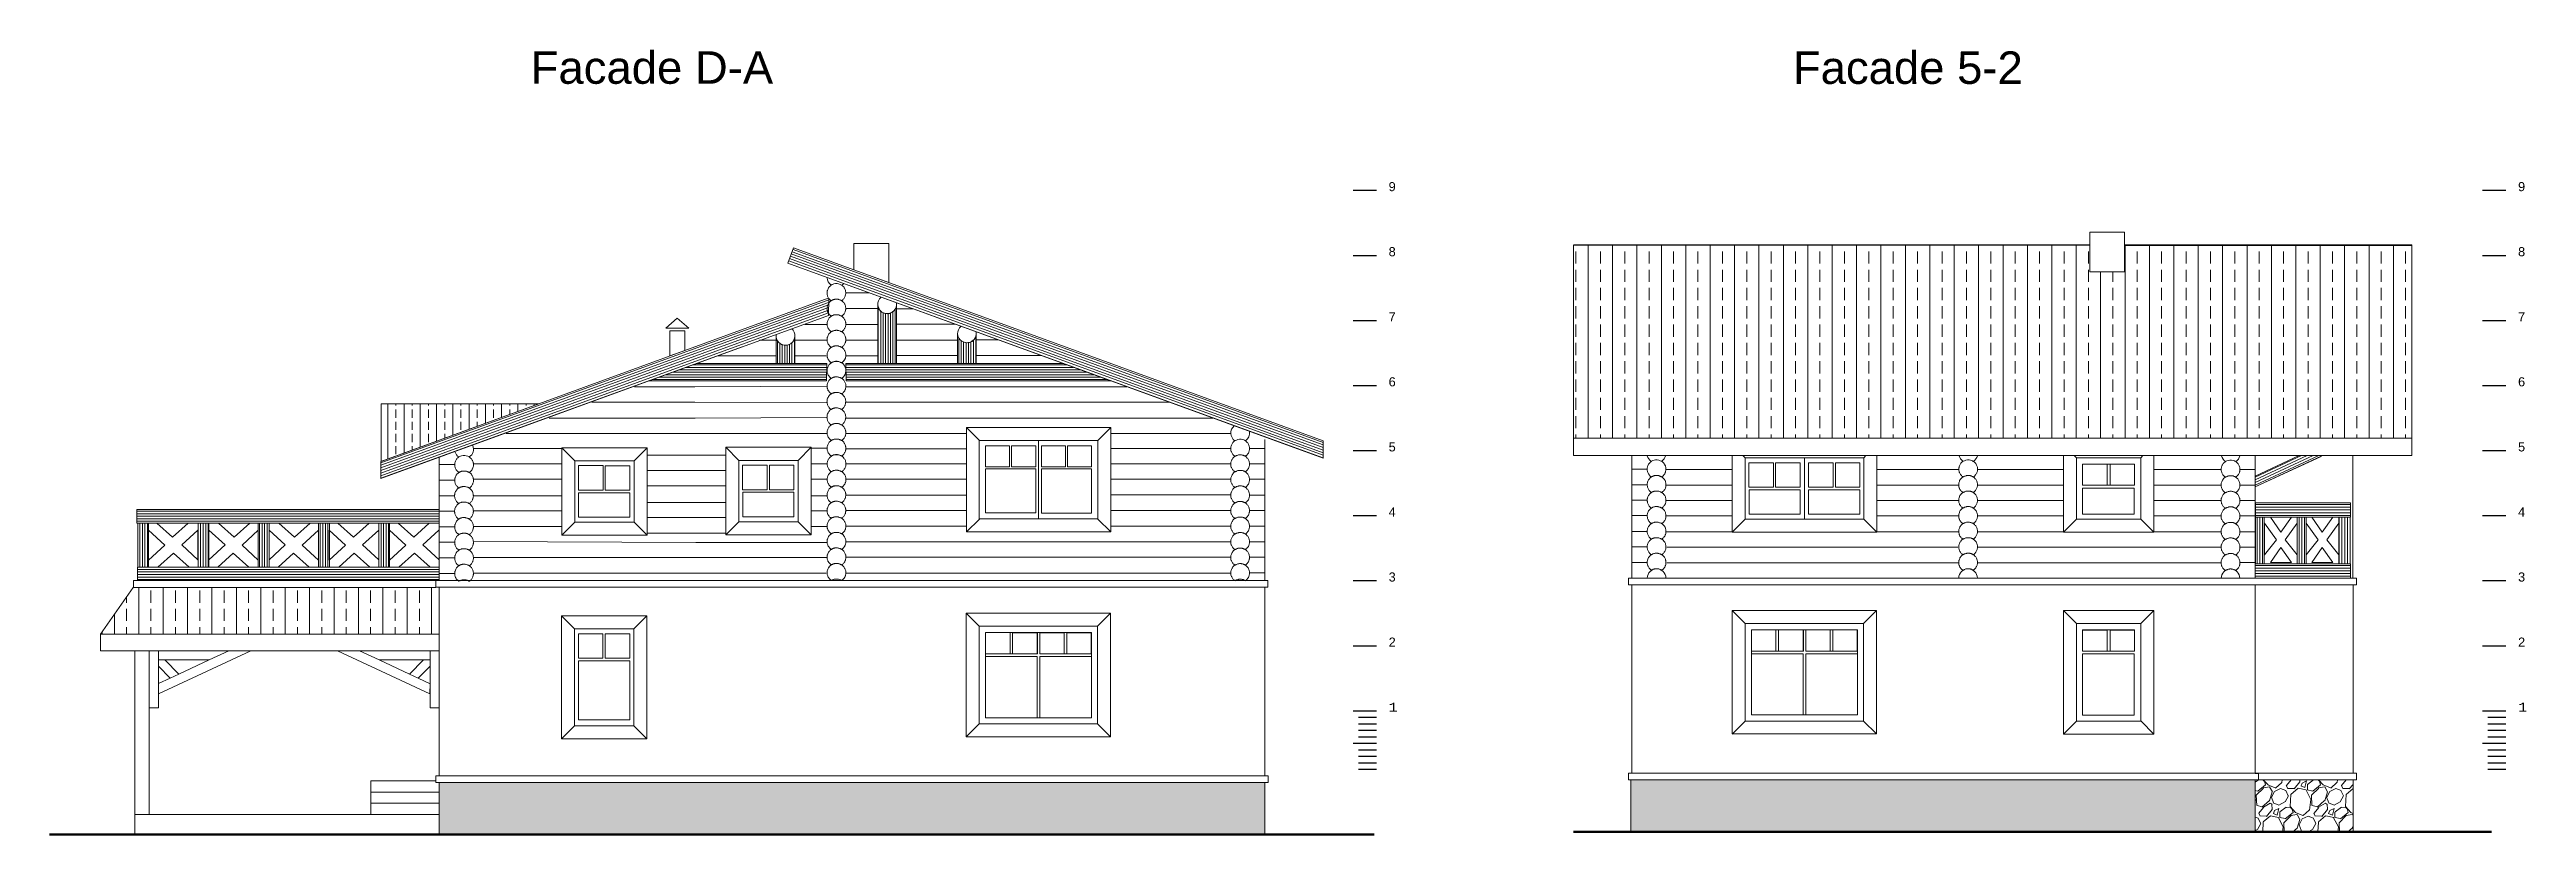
# Model space of a CAD drawing. Header units: millimetres. Extents: x 206455 to 265096, y 21531 to 53708.
# Drawn here: x 206455 to 244518, y 23045 to 35110 of the extents above; entities that cross this region are included whole.
import ezdxf

# ---------------------------------------------------------------- set-up
doc = ezdxf.new("R2010")
doc.units = ezdxf.units.MM
doc.layers.add('hatches', color=8, linetype='Continuous')
doc.layers.add('wall', color=5, linetype='Continuous')
doc.layers.add('txt', color=7, linetype='Continuous', lineweight=13)
doc.styles.get("Standard").update_dxf_attribs({"font": 'arial.ttf'})
pattern_1 = [(7e-15, (322527.406, -348992.5), (2e-14, -38.89875), [])]
pattern_2 = [(90, (318821.15, -348992.574), (38.89875, 2e-14), [])]
pattern_3 = [(90, (322527.406, -348992.5), (38.89875, 2e-14), [])]
pattern_4 = [(90, (328764.62, -335475.515), (37.5, 2e-14), [])]
pattern_5 = [(90, (125069.38, -371679.67), (-41.25, 2e-14), [])]

msp = doc.modelspace()

# ---------------------------------------------------------------- texts
at = {"layer": 'txt', "color": 250, "linetype": 'Continuous', "lineweight": 15, "ltscale": 0.13}
for s, p in [('Facade D-A', (213849, 34584)), ('Facade 5-2', (233245, 34582))]:
    msp.add_text(s, height=500, dxfattribs=at).set_placement(p)
at = {"layer": 'txt', "color": 8, "attachment_point": 4}
for s, insert, char_height in [('9', (227033, 33002), 140), ('9', (244389, 33002), 140), ('8', (227033, 32002), 140), ('8', (244389, 32002), 140), ('7', (227033, 31002), 140), ('7', (244389, 31002), 140), ('6', (227033, 30002), 140), ('6', (244389, 30002), 140), ('5', (227033, 29002), 140), ('5', (244389, 29002), 140), ('4', (227033, 28002), 140), ('4', (244389, 28002), 140), ('3', (227033, 27002), 140), ('3', (244389, 27002), 140), ('2', (227033, 26002), 140), ('2', (244389, 26002), 140), ('{\\fCourier New|b0|i0|c204|p49;1}', (227033, 25002), 140.4), ('{\\fCourier New|b0|i0|c204|p49;1}', (244389, 25002), 140.4)]:
    msp.add_mtext(s, dxfattribs=dict(at, insert=insert, char_height=char_height))

# ---------------------------------------------------------------- hatches: boundary and pattern name
at = {"layer": 'wall', "linetype": 'Continuous', "lineweight": 0, "ltscale": 0.13}
h = msp.add_hatch(dxfattribs=at)
h.set_pattern_fill('ANSI31', color=253, scale=300, angle=335, style=0)
h.set_pattern_definition([(160, (328764.62, -335475.515), (12.8257554, 35.2384733), [])])
edge = h.paths.add_edge_path()
edge.add_line((217800, 31825), (217888, 32060))
edge.add_line((217888, 32060), (226027, 29098))
edge.add_line((226027, 29098), (226027, 28828))
edge.add_line((226027, 28828), (217800, 31825))
h = msp.add_hatch(dxfattribs=at)
h.set_pattern_fill('ANSI33', color=253, scale=1500, angle=45, style=0)
h.set_pattern_definition([(90, (-183901.13, -205742.57), (-375, 6e-14), []), (90, (-183713.63, -205555.07), (-375, 6e-14), [187.5, -93.75])])
edge = h.paths.add_edge_path()
edge.add_line((242754, 29136), (242754, 32109))
edge.add_line((242754, 32109), (238343, 32109))
edge.add_line((238343, 32109), (238343, 31691))
edge.add_line((238343, 31691), (237808, 31691))
edge.add_line((237808, 31691), (237808, 32105))
edge.add_line((237808, 32105), (229875, 32105))
edge.add_line((229875, 32105), (229875, 29137))
edge.add_line((229875, 29137), (242752, 29137))
h = msp.add_hatch(dxfattribs=at)
h.set_pattern_fill('ANSI31', color=253, scale=300, angle=115, style=0)
h.set_pattern_definition([(20, (328765.513, -335464.96), (12.8257554, -35.2384733), [])])
edge = h.paths.add_edge_path()
edge.add_line((218428, 31284), (218426, 31024))
edge.add_line((218426, 31024), (211548, 28519))
edge.add_line((211548, 28519), (211548, 28780))
edge.add_line((211548, 28780), (218422, 31291))
h = msp.add_hatch(dxfattribs=at)
h.set_pattern_fill('ANSI31', color=253, scale=300, angle=45, style=0)
h.set_pattern_definition(pattern_4)
edge = h.paths.add_edge_path()
edge.add_line((219470, 31170), (219463, 31148))
edge.add_line((219463, 31148), (219451, 31121))
edge.add_line((219451, 31121), (219430, 31094))
edge.add_line((219430, 31094), (219411, 31076))
edge.add_line((219411, 31076), (219387, 31063))
edge.add_line((219387, 31063), (219366, 31055))
edge.add_line((219366, 31055), (219347, 31051))
edge.add_line((219347, 31051), (219327, 31050))
edge.add_line((219327, 31050), (219305, 31051))
edge.add_line((219305, 31051), (219280, 31058))
edge.add_line((219280, 31058), (219259, 31066))
edge.add_line((219259, 31066), (219239, 31079))
edge.add_line((219239, 31079), (219224, 31092))
edge.add_line((219224, 31092), (219210, 31110))
edge.add_line((219210, 31110), (219196, 31132))
edge.add_line((219196, 31132), (219190, 31148))
edge.add_line((219190, 31148), (219186, 31164))
edge.add_line((219186, 31164), (219183, 31186))
edge.add_line((219183, 31186), (219183, 31193))
edge.add_line((219183, 31193), (219183, 30284))
edge.add_line((219183, 30284), (219470, 30284))
edge.add_line((219470, 30284), (219470, 31170))
h = msp.add_hatch(dxfattribs=at)
h.set_pattern_fill('ANSI31', color=253, scale=300, angle=45, style=0)
h.set_pattern_definition([(90, (108326.71, -335961.988), (-37.5, 2e-14), [])])
edge = h.paths.add_edge_path()
edge.add_line((217621, 30683), (217628, 30662))
edge.add_line((217628, 30662), (217640, 30634))
edge.add_line((217640, 30634), (217661, 30607))
edge.add_line((217661, 30607), (217681, 30590))
edge.add_line((217681, 30590), (217704, 30577))
edge.add_line((217704, 30577), (217725, 30569))
edge.add_line((217725, 30569), (217744, 30565))
edge.add_line((217744, 30565), (217765, 30564))
edge.add_line((217765, 30564), (217787, 30565))
edge.add_line((217787, 30565), (217811, 30571))
edge.add_line((217811, 30571), (217832, 30580))
edge.add_line((217832, 30580), (217852, 30592))
edge.add_line((217852, 30592), (217867, 30606))
edge.add_line((217867, 30606), (217882, 30623))
edge.add_line((217882, 30623), (217895, 30646))
edge.add_line((217895, 30646), (217901, 30662))
edge.add_line((217901, 30662), (217905, 30678))
edge.add_line((217905, 30678), (217908, 30700))
edge.add_line((217908, 30700), (217908, 30706))
edge.add_line((217908, 30706), (217908, 30284))
edge.add_line((217908, 30284), (217621, 30285))
edge.add_line((217621, 30285), (217621, 30683))
h = msp.add_hatch(dxfattribs=at)
h.set_pattern_fill('ANSI31', color=253, scale=300, angle=45, style=0)
h.set_pattern_definition(pattern_4)
edge = h.paths.add_edge_path()
edge.add_line((220695, 30722), (220680, 30677))
edge.add_line((220680, 30677), (220662, 30654))
edge.add_line((220662, 30654), (220631, 30625))
edge.add_line((220631, 30625), (220605, 30613))
edge.add_line((220605, 30613), (220573, 30605))
edge.add_line((220573, 30605), (220554, 30603))
edge.add_line((220554, 30603), (220525, 30606))
edge.add_line((220525, 30606), (220493, 30616))
edge.add_line((220493, 30616), (220472, 30628))
edge.add_line((220472, 30628), (220448, 30649))
edge.add_line((220448, 30649), (220430, 30671))
edge.add_line((220430, 30671), (220419, 30694))
edge.add_line((220419, 30694), (220412, 30715))
edge.add_line((220412, 30715), (220409, 30740))
edge.add_line((220409, 30740), (220409, 30285))
edge.add_line((220409, 30285), (220695, 30285))
edge.add_line((220695, 30285), (220695, 30722))
h = msp.add_hatch(dxfattribs=at)
h.set_pattern_fill('ANSI31', color=253, scale=300, angle=135, style=0)
h.set_pattern_definition([(180, (108326.71, -335475.515), (-2e-14, -37.5), [])])
edge = h.paths.add_edge_path()
edge.add_line((215664, 30018), (216399, 30284))
edge.add_line((216399, 30284), (218399, 30284))
edge.add_line((218399, 30284), (218396, 30018))
edge.add_line((218396, 30018), (215664, 30018))
h = msp.add_hatch(dxfattribs=at)
h.set_pattern_fill('ANSI31', color=253, scale=300, angle=135, style=0)
h.set_pattern_definition([(7e-15, (328764.62, -335475.515), (2e-14, -37.5), [])])
edge = h.paths.add_edge_path()
edge.add_line((222749, 30018), (222758, 30018))
edge.add_line((222758, 30018), (222029, 30284))
edge.add_line((222029, 30284), (218693, 30284))
edge.add_line((218693, 30284), (218695, 30018))
edge.add_line((218695, 30018), (222749, 30018))
h = msp.add_hatch(dxfattribs=at)
h.set_pattern_fill('ANSI33', color=253, scale=1000, angle=45, style=0)
h.set_pattern_definition([(90, (308402.56, -346798.61), (250, 4e-14), []), (90, (308277.56, -346673.61), (250, 4e-14), [125, -62.5])])
edge = h.paths.add_edge_path()
edge.add_line((213974, 29666), (211549, 29666))
edge.add_line((211549, 29666), (211549, 28780))
edge.add_line((211549, 28780), (213974, 29666))
h = msp.add_hatch(dxfattribs=at)
h.set_pattern_fill('ANSI31', color=253, scale=300, angle=340, style=0)
h.set_pattern_definition([(25, (62956.262, -346758.465), (-15.8481848, 33.986542), [])])
edge = h.paths.add_edge_path()
edge.add_line((240351, 28555), (241025, 28868))
edge.add_line((241025, 28868), (241363, 28868))
edge.add_line((241363, 28868), (241363, 28859))
edge.add_line((241363, 28859), (240351, 28389))
edge.add_line((240351, 28389), (240351, 28554))
h = msp.add_hatch(dxfattribs=at)
h.set_pattern_fill('ANSI31', color=255, scale=311.19, angle=135, style=0)
h.set_pattern_definition(pattern_1)
h.paths.add_polyline_path([(207795, 27832), (212444, 27832), (212443, 28039), (207794, 28039)])
h = msp.add_hatch(dxfattribs=at)
h.set_pattern_fill('ANSI31', color=255, scale=311.19, angle=45, style=0)
h.set_pattern_definition(pattern_2)
h.paths.add_polyline_path([(207810, 27155), (207974, 27155), (207974, 27832), (207810, 27832)])
h = msp.add_hatch(dxfattribs=at)
h.set_pattern_fill('ANSI31', color=255, scale=311.19, angle=45, style=0)
h.set_pattern_definition(pattern_2)
h.paths.add_polyline_path([(208736, 27155), (208901, 27155), (208901, 27832), (208736, 27832)])
h = msp.add_hatch(dxfattribs=at)
h.set_pattern_fill('ANSI31', color=255, scale=311.19, angle=45, style=0)
h.set_pattern_definition(pattern_3)
h.paths.add_polyline_path([(209828, 27155), (209663, 27155), (209663, 27832), (209828, 27832)])
h = msp.add_hatch(dxfattribs=at)
h.set_pattern_fill('ANSI31', color=255, scale=311.19, angle=45, style=0)
h.set_pattern_definition(pattern_3)
h.paths.add_polyline_path([(210755, 27155), (210590, 27155), (210590, 27832), (210755, 27832)])
h = msp.add_hatch(dxfattribs=at)
h.set_pattern_fill('ANSI31', color=255, scale=311.19, angle=45, style=0)
h.set_pattern_definition(pattern_3)
h.paths.add_polyline_path([(211516, 27155), (211681, 27155), (211681, 27832), (211516, 27832)])
h = msp.add_hatch(dxfattribs=at)
h.set_pattern_fill('ANSI31', color=253, scale=330, angle=135, style=0)
h.set_pattern_definition([(180, (125069.38, -371679.67), (-2e-14, -41.25), [])])
h.paths.add_polyline_path([(241813, 27922), (240352, 27922), (240352, 28142), (241813, 28142)])
h = msp.add_hatch(dxfattribs=at)
h.set_pattern_fill('ANSI31', color=253, scale=330, angle=45, style=0)
h.set_pattern_definition([(90, (124427.73, -371680.093), (-41.25, 2e-14), [])])
h.paths.add_polyline_path([(240489, 27203), (240352, 27203), (240352, 27921), (240489, 27921)])
h = msp.add_hatch(dxfattribs=at)
h.set_pattern_fill('ANSI31', color=253, scale=330, angle=45, style=0)
h.set_pattern_definition(pattern_5)
h.paths.add_polyline_path([(241131, 27204), (240994, 27204), (240994, 27921), (241131, 27921)])
h = msp.add_hatch(dxfattribs=at)
h.set_pattern_fill('ANSI31', color=253, scale=330, angle=45, style=0)
h.set_pattern_definition(pattern_5)
h.paths.add_polyline_path([(241808, 27205), (241634, 27205), (241634, 27922), (241808, 27922)])
h = msp.add_hatch(dxfattribs=at)
h.set_pattern_fill('ANSI31', color=255, scale=311.19, angle=135, style=0)
h.set_pattern_definition(pattern_1)
h.paths.add_polyline_path([(212443, 26948), (207805, 26948), (207805, 27155), (212443, 27155)])
h = msp.add_hatch(dxfattribs=at)
h.set_pattern_fill('ANSI31', color=253, scale=330, angle=135, style=0)
h.set_pattern_definition([(180, (125068.802, -372616.278), (-2e-14, -41.25), [])])
h.paths.add_polyline_path([(241812, 26985), (240351, 26985), (240351, 27205), (241812, 27205)])
h = msp.add_hatch(dxfattribs=at)
h.set_pattern_fill('ANSI33', color=253, scale=1500, angle=45, style=0)
h.set_pattern_definition([(90, (339451.1, -346798.2), (375, 6e-14), []), (90, (339263.6, -346610.7), (375, 6e-14), [187.5, -93.75])])
h.paths.add_polyline_path([(207738, 26844), (212443, 26846), (212442, 26123), (207238, 26124)])
h = msp.add_hatch(dxfattribs=at)
h.set_pattern_fill('GRAVEL', color=253, scale=600, angle=45, style=0)
h.set_pattern_definition([(273.0128, (74931.265, -346068.88), (424.265388, -7212.4889873), [80.7216, -7991.4528]), (229.9697, (74935.508, -346149.49), (4666.90889, 5515.4296513), [138.5208, -13713.555]), (177.5104, (74846.413, -346255.556), (8909.545185, -424.2716866), [97.6728, -9669.6192]), (312.2737, (74787.016, -346527.085), (-8061.0191202, 8909.5438786), [126.1428, -12488.1348]), (337.8337, (74871.868, -346620.424), (-7212.4918483, 2969.8427561), [123.693, -12245.6238]), (42.2737, (74986.42, -346667.093), (-8909.5438786, -8061.0191202), [126.1428, -12488.1348]), (82.6942, (75079.758, -346582.24), (-1272.7993934, -9758.0726261), [166.8174, -16514.9094]), (117.2553, (75100.97, -346416.777), (-6363.9548655, 12303.6609599), [157.4928, -15591.7926]), (166.4296, (75028.846, -346276.77), (-8909.5468306, 2121.3147443), [126.57, -12530.4438]), (220.2364, (74905.81, -346247.07), (5091.1656336, 4242.644681), [144.4992, -7080.4578]), (267.3974, (74795.5, -346340.41), (-424.2705468, -9758.0733399), [186.8688, -18500.025]), (183.8141, (75211.28, -346111.307), (-5515.433004, -424.266459), [63.7806, -6314.3064]), (216.4692, (75147.64, -346115.55), (6363.963659, 4666.9006722), [121.3422, -12012.9066]), (270, (75050.06, -346187.67), (424.2642, -424.2642), [84.8526, -763.6752]), (248.1986, (74969.45, -346166.46), (1272.79153, 2969.848929), [45.6948, -4523.769]), (336.8014, (74952.48, -346208.89), (-1697.056353, 848.52829), [64.6218, -3166.4772]), (75.9638, (75011.88, -346234.34), (424.262176, 2121.320558), [104.9574, -3393.6138]), (206.5651, (75037.33, -346132.52), (1272.79171, 424.26493), [75.8946, -1821.4722]), (61.3895, (74706.405, -346454.96), (2969.8525067, 5515.430733), [106.32, -10525.707]), (115.3462, (74757.317, -346361.622), (2969.8514034, -6363.9599204), [89.1966, -8830.4448]), (338.1986, (74952.48, -346047.67), (-2969.848929, 1272.79153), [91.389, -4478.0748]), (28.6105, (75037.33, -346081.608), (-5515.430733, -2969.8525067), [106.32, -10525.707]), (24.444, (74969.45, -346718.004), (-2969.847565, -1272.794687), [102.528, -5023.8744]), (339.7751, (75062.787, -346675.578), (-6788.2232373, 2545.589178), [85.9068, -8504.7858]), (111.8014, (75380.985, -346467.69), (-1272.79153, 2969.848929), [91.389, -4478.0748]), (62.354, (75347.044, -346382.836), (-3818.3798075, -7212.4876922), [100.5786, -9957.2544]), (114.444, (75173.096, -346675.58), (1272.794687, -2969.847565), [51.264, -5075.1384]), (146.3099, (75355.53, -346493.14), (-2121.319658, 1272.79353), [30.594, -3028.8174]), (210.9638, (75330.07, -346476.17), (1697.05568, 848.529193), [123.693, -2350.17]), (231.009, (75224.008, -346539.813), (3818.3768023, 4666.9043606), [114.63, -11348.3538]), (348.6901, (75050.06, -346272.53), (-1272.792585, 424.263315), [86.5332, -2076.7974]), (38.1572, (75134.912, -346289.498), (8061.0204296, 6363.9573682), [151.0764, -14956.5378]), (105.9454, (75253.706, -346196.16), (1272.792358, -4666.9049305), [61.7736, -6115.6044]), (135, (75236.74, -346136.76), (-848.5281, 1e-13), [36, -564]), (165.2564, (75202.794, -346535.57), (4666.9036284, -1272.7954174), [83.3544, -8252.112]), (93.0128, (75122.184, -346514.358), (-424.265388, 7212.4889873), [161.4432, -7910.7312]), (45, (75113.7, -346353.14), (6e-14, 848.5281), [156, -444]), (10.3048, (75224.008, -346242.83), (-7212.490385, -1272.7861177), [94.8684, -9391.9644]), (299.0546, (75317.346, -346225.86), (1272.792307, -2121.32035), [87.3612, -4280.7048]), (252.646, (75359.772, -346302.226), (-3818.3715671, -12303.6594862), [142.239, -14081.6844]), (220.4261, (75317.346, -346437.99), (-5939.6949932, -5091.1712671), [150.4794, -14897.4444])])
h.paths.add_polyline_path([(225131, 23846), (212442, 23846), (212442, 23045), (225131, 23046)])
h = msp.add_hatch(dxfattribs=at)
h.set_pattern_fill('GRAVEL', color=253, scale=600, angle=135, style=0)
h.set_pattern_definition([(3.0128, (62226.53, -346877.26), (7212.4889873, 424.265388), [80.7216, -7991.4528]), (319.9697, (62307.138, -346873.016), (-5515.4296513, 4666.90889), [138.5208, -13713.555]), (267.5104, (62413.204, -346962.112), (424.2716866, 8909.545185), [97.6728, -9669.6192]), (42.2737, (62684.733, -347021.51), (-8909.5438786, -8061.0191202), [126.1428, -12488.1348]), (67.8337, (62778.07, -346936.656), (-2969.8427561, -7212.4918483), [123.693, -12245.6238]), (132.2737, (62824.74, -346822.105), (8061.0191202, -8909.5438786), [126.1428, -12488.1348]), (172.6942, (62739.887, -346728.767), (9758.0726261, -1272.7993934), [166.8174, -16514.9094]), (207.2553, (62574.424, -346707.553), (-12303.6609599, -6363.9548655), [157.4928, -15591.7926]), (256.4296, (62434.417, -346779.678), (-2121.3147443, -8909.5468306), [126.57, -12530.4438]), (310.2364, (62404.72, -346902.715), (-4242.644681, 5091.1656336), [144.4992, -7080.4578]), (357.3974, (62498.057, -347013.024), (9758.07333985, -424.2705468), [186.8688, -18500.025]), (273.8141, (62268.954, -346597.245), (424.266459, -5515.433004), [63.7806, -6314.3064]), (306.4692, (62273.197, -346660.884), (-4666.9006722, 6363.963659), [121.3422, -12012.9066]), (0, (62345.32, -346758.47), (424.2642, 424.2642), [84.8526, -763.6752]), (338.1986, (62324.11, -346839.075), (-2969.848929, 1272.79153), [45.6948, -4523.769]), (66.8014, (62366.54, -346856.05), (-848.52829, -1697.056353), [64.6218, -3166.4772]), (165.9638, (62391.99, -346796.65), (-2121.320558, 424.262176), [104.9574, -3393.6138]), (296.5651, (62290.17, -346771.2), (-424.26493, 1272.79171), [75.8946, -1821.4722]), (151.3895, (62612.608, -347102.12), (-5515.430733, 2969.8525067), [106.32, -10525.707]), (205.3462, (62519.27, -347051.207), (6363.9599204, 2969.8514034), [89.1966, -8830.4448]), (68.1986, (62205.315, -346856.046), (-1272.79153, -2969.848929), [91.389, -4478.0748]), (118.6105, (62239.256, -346771.193), (2969.8525067, -5515.430733), [106.32, -10525.707]), (114.444, (62875.65, -346839.075), (1272.794687, -2969.847565), [102.528, -5023.8744]), (69.7751, (62833.226, -346745.737), (-2545.589178, -6788.2232373), [85.9068, -8504.7858]), (201.8014, (62625.34, -346427.54), (-2969.848929, -1272.79153), [91.389, -4478.0748]), (152.354, (62540.483, -346461.48), (7212.4876922, -3818.3798075), [100.5786, -9957.2544]), (204.444, (62833.226, -346635.43), (2969.847565, 1272.794687), [51.264, -5075.1384]), (236.3099, (62650.79, -346453), (-1272.79353, -2121.319658), [30.594, -3028.8174]), (300.9638, (62633.82, -346478.45), (-848.529193, 1697.05568), [123.693, -2350.17]), (321.009, (62697.46, -346584.517), (-4666.9043606, 3818.3768023), [114.63, -11348.3538]), (78.6901, (62430.17, -346758.47), (-424.263315, -1272.792585), [86.5332, -2076.7974]), (128.1572, (62447.145, -346673.612), (-6363.9573682, 8061.0204296), [151.0764, -14956.5378]), (195.9454, (62353.81, -346554.82), (4666.9049305, 1272.792358), [61.7736, -6115.6044]), (225, (62294.4, -346571.8), (-1e-13, -848.5281), [36, -564]), (255.2564, (62693.22, -346605.73), (1272.7954174, 4666.9036284), [83.3544, -8252.112]), (183.0128, (62672.005, -346686.34), (-7212.4889873, -424.265388), [161.4432, -7910.7312]), (135, (62510.8, -346694.8), (-848.5281, 6e-14), [156, -444]), (100.3048, (62400.476, -346584.517), (1272.7861177, -7212.490385), [94.8684, -9391.9644]), (29.0546, (62383.506, -346491.18), (2121.32035, 1272.792307), [87.3612, -4280.7048]), (342.646, (62459.873, -346448.752), (12303.6594862, -3818.3715671), [142.239, -14081.6844]), (310.4261, (62595.638, -346491.18), (5091.1712671, -5939.6949932), [150.4794, -14897.4444])])
h.paths.add_polyline_path([(240350, 23885), (230756, 23885), (230756, 23085), (240350, 23085)])
h = msp.add_hatch(dxfattribs=at)
h.set_pattern_fill('GRAVEL', color=253, scale=600, angle=45, style=0)
h.set_pattern_definition([(273.0128, (62837.47, -346028.73), (424.265388, -7212.4889873), [80.7216, -7991.4528]), (229.9697, (62841.71, -346109.34), (4666.90889, 5515.4296513), [138.5208, -13713.555]), (177.5104, (62752.615, -346215.407), (8909.545185, -424.2716866), [97.6728, -9669.6192]), (312.2737, (62693.218, -346486.936), (-8061.0191202, 8909.5438786), [126.1428, -12488.1348]), (337.8337, (62778.07, -346580.274), (-7212.4918483, 2969.8427561), [123.693, -12245.6238]), (42.2737, (62892.623, -346626.943), (-8909.5438786, -8061.0191202), [126.1428, -12488.1348]), (82.6942, (62985.96, -346542.09), (-1272.7993934, -9758.0726261), [166.8174, -16514.9094]), (117.2553, (63007.174, -346376.628), (-6363.9548655, 12303.6609599), [157.4928, -15591.7926]), (166.4296, (62935.05, -346236.62), (-8909.5468306, 2121.3147443), [126.57, -12530.4438]), (220.2364, (62812.01, -346206.92), (5091.1656336, 4242.644681), [144.4992, -7080.4578]), (267.3974, (62701.704, -346300.26), (-424.2705468, -9758.07333985), [186.8688, -18500.025]), (183.8141, (63117.48, -346071.16), (-5515.433004, -424.266459), [63.7806, -6314.3064]), (216.4692, (63053.843, -346075.4), (6363.963659, 4666.9006722), [121.3422, -12012.9066]), (270, (62956.26, -346147.52), (424.2642, -424.2642), [84.8526, -763.6752]), (248.1986, (62875.65, -346126.31), (1272.79153, 2969.848929), [45.6948, -4523.769]), (336.8014, (62858.68, -346168.74), (-1697.056353, 848.52829), [64.6218, -3166.4772]), (75.9638, (62918.08, -346194.19), (424.262176, 2121.320558), [104.9574, -3393.6138]), (206.5651, (62943.53, -346092.37), (1272.79171, 424.26493), [75.8946, -1821.4722]), (61.3895, (62612.608, -346414.81), (2969.8525067, 5515.430733), [106.32, -10525.707]), (115.3462, (62663.52, -346321.473), (2969.8514034, -6363.9599204), [89.1966, -8830.4448]), (338.1986, (62858.68, -346007.52), (-2969.848929, 1272.79153), [91.389, -4478.0748]), (28.6105, (62943.534, -346041.46), (-5515.430733, -2969.8525067), [106.32, -10525.707]), (24.444, (62875.65, -346677.855), (-2969.847565, -1272.794687), [102.528, -5023.8744]), (339.7751, (62968.99, -346635.43), (-6788.2232373, 2545.589178), [85.9068, -8504.7858]), (111.8014, (63287.19, -346427.54), (-1272.79153, 2969.848929), [91.389, -4478.0748]), (62.354, (63253.247, -346342.686), (-3818.3798075, -7212.4876922), [100.5786, -9957.2544]), (114.444, (63079.3, -346635.43), (1272.794687, -2969.847565), [51.264, -5075.1384]), (146.3099, (63261.73, -346453), (-2121.319658, 1272.79353), [30.594, -3028.8174]), (210.9638, (63236.28, -346436.02), (1697.05568, 848.529193), [123.693, -2350.17]), (231.009, (63130.21, -346499.664), (3818.3768023, 4666.9043606), [114.63, -11348.3538]), (348.6901, (62956.26, -346232.38), (-1272.792585, 424.263315), [86.5332, -2076.7974]), (38.1572, (63041.115, -346249.348), (8061.0204296, 6363.9573682), [151.0764, -14956.5378]), (105.9454, (63159.91, -346156.01), (1272.792358, -4666.9049305), [61.7736, -6115.6044]), (135, (63142.94, -346096.6), (-848.5281, 1e-13), [36, -564]), (165.2564, (63108.997, -346495.42), (4666.9036284, -1272.7954174), [83.3544, -8252.112]), (93.0128, (63028.387, -346474.21), (-424.265388, 7212.4889873), [161.4432, -7910.7312]), (45, (63019.9, -346313), (6e-14, 848.5281), [156, -444]), (10.3048, (63130.21, -346202.68), (-7212.490385, -1272.7861177), [94.8684, -9391.9644]), (299.0546, (63223.55, -346185.71), (1272.792307, -2121.32035), [87.3612, -4280.7048]), (252.646, (63265.975, -346262.076), (-3818.3715671, -12303.6594862), [142.239, -14081.6844]), (220.4261, (63223.549, -346397.84), (-5939.6949932, -5091.1712671), [150.4794, -14897.4444])])
h.paths.add_polyline_path([(240350, 23886), (241854, 23886), (241854, 23085), (240350, 23085)])

# ---------------------------------------------------------------- linework, layer by layer
at = {"layer": 'hatches', "color": 8}
for p, q in [((226486, 32947), (226846, 32947)), ((243842, 32947), (244201, 32947)), ((226486, 31947), (226846, 31947)), ((243842, 31947), (244201, 31947)), ((226486, 30947), (226846, 30947)), ((243842, 30947), (244201, 30947)), ((226486, 29947), (226846, 29947)), ((243842, 29947), (244201, 29947)), ((226486, 28947), (226846, 28947)), ((243842, 28947), (244201, 28947)), ((226486, 27947), (226846, 27947)), ((243842, 27947), (244201, 27947)), ((226486, 26947), (226846, 26947)), ((243842, 26947), (244201, 26947)), ((226486, 25947), (226846, 25947)), ((243842, 25947), (244201, 25947)), ((226486, 24947), (226846, 24947)), ((226568, 24847), (226846, 24847)), ((226568, 24747), (226846, 24747)), ((243842, 24947), (244201, 24947)), ((243924, 24847), (244201, 24847)), ((243924, 24747), (244201, 24747)), ((226486, 24447), (226846, 24447)), ((226568, 24647), (226846, 24647)), ((226568, 24547), (226846, 24547)), ((243842, 24447), (244201, 24447)), ((243924, 24647), (244201, 24647)), ((243924, 24547), (244201, 24547)), ((226568, 24347), (226846, 24347)), ((226568, 24247), (226846, 24247)), ((226568, 24147), (226846, 24147)), ((226568, 24047), (226846, 24047)), ((243924, 24347), (244201, 24347)), ((243924, 24247), (244201, 24247)), ((243924, 24147), (244201, 24147)), ((243924, 24047), (244201, 24047))]:
    msp.add_line(p, q, dxfattribs=at)
at = {"layer": 'wall', "color": 252, "linetype": 'Continuous', "lineweight": 30, "ltscale": 0.13}
for p, q in [((237806, 32102), (229874, 32102)), ((238349, 32102), (242754, 32102))]:
    msp.add_line(p, q, dxfattribs=at)
at = {"layer": 'wall', "color": 252, "linetype": 'Continuous', "lineweight": 5, "ltscale": 0.13}
for p, q in [((219055, 31369), (218690, 31369)), ((218063, 30885), (218405, 30885)), ((219180, 31130), (218692, 31130)), ((219177, 30885), (218694, 30885)), ((220373, 30890), (219467, 30890)), ((219719, 31127), (219472, 31127)), ((217367, 30641), (217621, 30641)), ((218400, 30641), (217901, 30641)), ((219178, 30645), (218696, 30645)), ((220409, 30644), (219475, 30644)), ((221034, 30646), (220692, 30646)), ((216725, 30404), (217621, 30404)), ((218387, 30404), (217909, 30404)), ((219178, 30403), (218698, 30403)), ((220407, 30406), (219469, 30406)), ((221689, 30406), (220697, 30406)), ((216373, 29926), (215444, 29926)), ((223010, 29925), (218693, 29925)), ((223660, 29690), (218693, 29690)), ((216376, 29445), (214135, 29445)), ((216373, 29688), (214786, 29688)), ((224331, 29445), (218698, 29445)), ((212969, 28980), (214324, 28980)), ((216379, 29211), (213471, 29211)), ((220547, 29209), (218696, 29209)), ((220547, 28974), (218696, 28974)), ((224608, 29211), (222761, 29211)), ((224606, 28976), (222761, 28976)), ((212972, 28743), (214324, 28743)), ((220547, 28741), (218696, 28741)), ((224605, 28741), (222761, 28741)), ((212969, 28253), (214324, 28253)), ((212972, 28506), (214324, 28506)), ((220547, 28263), (218696, 28263)), ((220547, 28508), (218698, 28508)), ((224602, 28265), (222765, 28265)), ((224605, 28507), (222770, 28507)), ((212969, 28022), (214324, 28022)), ((218696, 28026), (220547, 28026)), ((224607, 28026), (222765, 28026)), ((212969, 27549), (216386, 27535)), ((212971, 27780), (214324, 27780)), ((218696, 27782), (220545, 27782)), ((218698, 27545), (219698, 27545)), ((224607, 27545), (219698, 27545)), ((224607, 27782), (222764, 27782)), ((212971, 27304), (216391, 27304)), ((212971, 27062), (216380, 27062)), ((218693, 27063), (219699, 27063)), ((218696, 27308), (219697, 27308)), ((224606, 27308), (219697, 27308)), ((224607, 27063), (219699, 27063))]:
    msp.add_line(p, q, dxfattribs=at)
at = {"layer": 'wall', "color": 252, "linetype": 'Continuous', "lineweight": 5}
for p, q in [((218399, 29936), (216373, 29926)), ((218393, 29683), (216373, 29688)), ((218396, 29452), (216376, 29445)), ((218399, 29211), (216379, 29211)), ((218158, 28981), (218394, 28981)), ((224896, 28976), (225132, 28976)), ((212681, 28731), (212444, 28731)), ((216846, 28877), (215639, 28877)), ((216848, 28639), (215639, 28639)), ((218161, 28743), (218399, 28743)), ((224896, 28741), (225132, 28741)), ((231005, 28659), (230769, 28659)), ((232312, 28655), (231294, 28655)), ((234533, 28656), (235784, 28656)), ((237402, 28656), (236090, 28656)), ((239826, 28653), (238794, 28653)), ((240116, 28656), (240352, 28656)), ((212680, 28253), (212443, 28253)), ((212680, 28491), (212444, 28491)), ((216846, 28402), (215639, 28402)), ((218158, 28253), (218397, 28253)), ((218160, 28506), (218398, 28506)), ((224896, 28505), (225133, 28505)), ((224896, 28262), (225133, 28262)), ((231006, 28420), (230770, 28420)), ((231006, 28184), (230770, 28184)), ((232315, 28415), (231296, 28415)), ((232317, 28180), (231299, 28180)), ((234533, 28180), (235790, 28180)), ((234537, 28415), (235790, 28415)), ((237402, 28415), (236085, 28415)), ((237402, 28180), (236085, 28180)), ((239827, 28414), (238794, 28414)), ((239827, 28178), (238794, 28178)), ((240115, 28416), (240351, 28416)), ((240115, 28181), (240351, 28181)), ((212680, 28017), (212444, 28017)), ((216846, 28149), (215639, 28149)), ((215639, 27919), (216846, 27919)), ((218158, 28022), (218401, 28022)), ((224896, 28026), (225132, 28026)), ((231006, 27947), (230769, 27947)), ((232316, 27941), (231297, 27941)), ((234533, 27942), (235784, 27942)), ((237402, 27942), (236090, 27942)), ((239826, 27941), (238794, 27941)), ((240115, 27943), (240352, 27943)), ((212680, 27773), (212444, 27773)), ((212680, 27537), (212444, 27537)), ((216846, 27676), (215639, 27676)), ((218393, 27535), (216386, 27535)), ((218160, 27781), (218402, 27781)), ((224896, 27782), (225132, 27782)), ((224896, 27546), (225132, 27546)), ((231006, 27703), (230769, 27703)), ((231006, 27468), (230769, 27468)), ((231297, 27697), (232315, 27697)), ((231306, 27463), (235781, 27463)), ((234532, 27699), (235795, 27699)), ((237402, 27699), (236080, 27699)), ((239826, 27463), (236094, 27463)), ((239826, 27697), (238794, 27697)), ((240115, 27699), (240352, 27699)), ((240115, 27464), (240352, 27464)), ((212680, 27297), (212443, 27297)), ((212680, 27057), (212444, 27057)), ((218388, 27062), (216380, 27062)), ((218405, 27304), (216391, 27304)), ((224896, 27306), (225132, 27306)), ((224896, 27066), (225132, 27066)), ((231006, 27227), (230769, 27227)), ((231306, 27223), (235784, 27223)), ((239831, 27223), (236091, 27223)), ((240116, 27224), (240352, 27224))]:
    msp.add_line(p, q, dxfattribs=at)
at = {"layer": 'wall', "color": 250, "linetype": 'Continuous', "lineweight": 15}
for p, q in [((225132, 26947), (225132, 29118)), ((212443, 26949), (212443, 28835)), ((230771, 26987), (230771, 28868)), ((243410, 23085), (242753, 23085))]:
    msp.add_line(p, q, dxfattribs=at)
at = {"layer": 'wall', "color": 250, "linetype": 'Continuous', "lineweight": 15, "ltscale": 0.13}
msp.add_line((241854, 23986), (241854, 26884), dxfattribs=at)
at = {"layer": 'wall', "color": 250, "linetype": 'Continuous', "lineweight": 50, "ltscale": 0.13}
for p, q in [((206455, 23045), (226812, 23045)), ((243983, 23085), (229875, 23085))]:
    msp.add_line(p, q, dxfattribs=at)
at = {"layer": 'wall', "color": 250, "linetype": 'Continuous', "lineweight": 15, "ltscale": 0.13}
for points in [[(217800, 31825), (217888, 32060), (226027, 29098), (226027, 28828), (217800, 31825)], [(242754, 29136), (242754, 32109), (238343, 32109), (238343, 31691), (237808, 31691), (237808, 32105), (229875, 32105), (229875, 29137), (242752, 29137)], [(218428, 31284), (218426, 31024), (211548, 28519), (211548, 28780), (218422, 31291)], [(214326, 28990), (214526, 28789)], [(215437, 28788), (215637, 28990)], [(216849, 28996), (217049, 28795)], [(217960, 28794), (218160, 28996)], [(220744, 29103), (220545, 29302)], [(222563, 29103), (222763, 29303)], [(232479, 28867), (232512, 28834)], [(234333, 28833), (234366, 28868)], [(237602, 28837), (237572, 28867)], [(238593, 28837), (238624, 28868)], [(240351, 28868), (241025, 28868), (240351, 28554), (240351, 28868)], [(241363, 28867), (241363, 28857), (240351, 28388), (240351, 26985), (241852, 26985), (241852, 28868), (241364, 28868)], [(240351, 28555), (241025, 28868), (241363, 28868), (241363, 28859), (240351, 28389), (240351, 28554)], [(208578, 27832), (208105, 27832), (208345, 27617), (208585, 27832)], [(209060, 27832), (209532, 27832), (209292, 27617), (209052, 27832)], [(209986, 27832), (210458, 27832), (210219, 27617), (209979, 27832)], [(211358, 27832), (210885, 27832), (211125, 27617), (211365, 27832)], [(212284, 27832), (211812, 27832), (212052, 27617), (212291, 27832)], [(214526, 27845), (214326, 27645)], [(215438, 27845), (215638, 27646)], [(217049, 27851), (216849, 27651)], [(217961, 27851), (218161, 27653)], [(220744, 27894), (220545, 27695)], [(222563, 27894), (222763, 27695)], [(232512, 27891), (232312, 27691)], [(234333, 27891), (234533, 27691)], [(237402, 27691), (237602, 27890)], [(238793, 27691), (238594, 27890)], [(240490, 27829), (240675, 27575), (240490, 27342), (240490, 27829)], [(240905, 27923), (240583, 27923), (240744, 27694), (240905, 27923)], [(240994, 27829), (240809, 27575), (240994, 27342), (240994, 27829)], [(241131, 27829), (241316, 27575), (241131, 27342), (241131, 27829)], [(241220, 27923), (241542, 27923), (241381, 27694), (241220, 27923)], [(241635, 27829), (241450, 27575), (241635, 27342), (241635, 27829)], [(207974, 27721), (208225, 27494), (207974, 27263), (207974, 27721)], [(208733, 27721), (208486, 27496), (208736, 27265), (208736, 27720)], [(208905, 27721), (209152, 27496), (208901, 27265), (208901, 27720)], [(209663, 27721), (209413, 27494), (209663, 27263), (209663, 27721)], [(209831, 27721), (210078, 27496), (209828, 27265), (209828, 27720)], [(210590, 27721), (210339, 27494), (210590, 27263), (210590, 27721)], [(210754, 27721), (211005, 27494), (210754, 27263), (210754, 27721)], [(211513, 27721), (211266, 27496), (211516, 27265), (211516, 27720)], [(211681, 27721), (211931, 27494), (211681, 27263), (211681, 27721)], [(212439, 27721), (212192, 27496), (212442, 27265), (212442, 27720)], [(240905, 27228), (240583, 27228), (240744, 27456), (240905, 27228)], [(241220, 27228), (241542, 27228), (241381, 27456), (241220, 27228)], [(207974, 27158), (207974, 27156), (207977, 27156)], [(208591, 27156), (208118, 27156), (208358, 27371), (208598, 27156)], [(209047, 27156), (209519, 27156), (209279, 27371), (209040, 27156)], [(209663, 27159), (209663, 27156), (209661, 27156)], [(209973, 27156), (210446, 27156), (210206, 27371), (209966, 27156)], [(211371, 27156), (210898, 27156), (211138, 27371), (211378, 27156)], [(211681, 27159), (211681, 27156), (211683, 27156)], [(212297, 27156), (211825, 27156), (212064, 27371), (212304, 27156)], [(241548, 27208), (241548, 27205), (241545, 27205)], [(212442, 23947), (212442, 26843)], [(240348, 26883), (240348, 23985), (240399, 23985), (240399, 23885), (240348, 23885)], [(214324, 26407), (214523, 26205)], [(215434, 26204), (215635, 26406)], [(220741, 26247), (220541, 26446)], [(222560, 26247), (222759, 26446)], [(232512, 26290), (232312, 26489)], [(234331, 26289), (234530, 26488)], [(237602, 26288), (237402, 26487)], [(238594, 26288), (238794, 26487)], [(208127, 24993), (208127, 24993), (208127, 25868), (207987, 25868), (207987, 24993), (208127, 24993)], [(209208, 25869), (209550, 25868), (208128, 25209), (208127, 25365), (208127, 25365)], [(208908, 25728), (208127, 25728), (208127, 25868), (209209, 25868), (208909, 25728)], [(208127, 25728), (208226, 25728), (208443, 25511), (208309, 25449), (208127, 25630), (208127, 25728)], [(208127, 25630), (208309, 25449), (208127, 25364), (208127, 25630), (208127, 25630)], [(208227, 25728), (208908, 25728), (208443, 25511), (208227, 25728)], [(211221, 25868), (210879, 25868), (212301, 25208), (212302, 25364), (212302, 25364)], [(211521, 25728), (212302, 25728), (212302, 25867), (211220, 25867), (211521, 25728)], [(212202, 25728), (211521, 25728), (211986, 25511), (212202, 25728)], [(212302, 25728), (212203, 25728), (211986, 25511), (212120, 25448), (212302, 25630), (212302, 25728)], [(212302, 25630), (212120, 25448), (212302, 25363), (212302, 25630), (212302, 25630)], [(212302, 24992), (212302, 24992), (212302, 25867), (212442, 25867), (212442, 24992), (212302, 24992)], [(220542, 24546), (220741, 24746)], [(222759, 24548), (222561, 24746)], [(232312, 24589), (232512, 24789)], [(234530, 24590), (234331, 24789)], [(237403, 24587), (237602, 24787)], [(238794, 24587), (238595, 24787)], [(214524, 24716), (214324, 24518)], [(215435, 24716), (215636, 24518)], [(212442, 23354), (207765, 23354), (207765, 23046)]]:
    msp.add_lwpolyline(points, dxfattribs=at)
for points in [[(218817, 31722), (219352, 31529), (219352, 32128), (218817, 32128)], [(238342, 31691), (237807, 31691), (237807, 32301), (238342, 32301)], [(216101, 30981), (216101, 30981), (215926, 30826), (216280, 30826)], [(216218, 30485), (215988, 30401), (215988, 30788), (216218, 30788)], [(215638, 28990), (214326, 28990), (214326, 27645), (215638, 27645)], [(218161, 28996), (216849, 28996), (216849, 27651), (218161, 27651)], [(220545, 29303), (222763, 29303), (222763, 27695), (220545, 27695)], [(220743, 29103), (222563, 29103), (222563, 27896), (220743, 27896)], [(220839, 28694), (221209, 28694), (221209, 29021), (220839, 29021)], [(221239, 29021), (221609, 29021), (221609, 28694), (221239, 28694)], [(221652, 29103), (222563, 29103), (222563, 27896), (221652, 27896)], [(221698, 28694), (222068, 28694), (222068, 29021), (221698, 29021)], [(222097, 29021), (222467, 29021), (222467, 28694), (222097, 28694)], [(242754, 29137), (229874, 29137), (229874, 28868), (242754, 28868)], [(215437, 28788), (214526, 28788), (214526, 27845), (215437, 27845)], [(214961, 28338), (214584, 28338), (214584, 28715), (214961, 28715)], [(215372, 28337), (214994, 28337), (214994, 28714), (215372, 28714)], [(217960, 28794), (217049, 28794), (217049, 27851), (217960, 27851)], [(217484, 28344), (217106, 28344), (217106, 28721), (217484, 28721)], [(217895, 28343), (217517, 28343), (217517, 28720), (217895, 28720)], [(220839, 28667), (221609, 28667), (221609, 27987), (220839, 27987)], [(221698, 28667), (222468, 28667), (222468, 27986), (221698, 27986)], [(234533, 28868), (232312, 28868), (232312, 27691), (234534, 27691)], [(233423, 28834), (232512, 28834), (232512, 27891), (233423, 27891)], [(232947, 28383), (232570, 28383), (232570, 28760), (232947, 28760)], [(233358, 28383), (232980, 28383), (232980, 28760), (233358, 28760)], [(233422, 28834), (234333, 28834), (234333, 27891), (233422, 27891)], [(233487, 28383), (233865, 28383), (233865, 28760), (233487, 28760)], [(233898, 28383), (234275, 28383), (234275, 28760), (233898, 28760)], [(237402, 28868), (238794, 28868), (238794, 27692), (237402, 27691)], [(237602, 28837), (238591, 28837), (238591, 27890), (237602, 27891)], [(237698, 28739), (238496, 28739), (238496, 28412), (237698, 28412)], [(238075, 28738), (237698, 28738), (237698, 28412), (238075, 28412)], [(238496, 28412), (238120, 28412), (238120, 28738), (238496, 28738)], [(215372, 28299), (214585, 28299), (214585, 27923), (215372, 27923)], [(217895, 28305), (217108, 28305), (217108, 27929), (217895, 27929)], [(233358, 28345), (232571, 28345), (232571, 27969), (233358, 27969)], [(233487, 28345), (234274, 28345), (234274, 27969), (233487, 27969)], [(238491, 28370), (237698, 28370), (237698, 27969), (238491, 27969)], [(207795, 27832), (212444, 27832), (212443, 28039), (207794, 28039)], [(207810, 27155), (207974, 27155), (207974, 27832), (207810, 27832)], [(208901, 27155), (208737, 27155), (208737, 27832), (208901, 27832)], [(209828, 27155), (209663, 27155), (209663, 27832), (209828, 27832)], [(210755, 27155), (210590, 27155), (210590, 27832), (210755, 27832)], [(211516, 27155), (211681, 27155), (211681, 27832), (211516, 27832)], [(241813, 27922), (240352, 27922), (240352, 28142), (241813, 28142)], [(240489, 27203), (240352, 27203), (240352, 27921), (240489, 27921)], [(241131, 27204), (240994, 27204), (240994, 27921), (241131, 27921)], [(241808, 27205), (241634, 27205), (241634, 27922), (241808, 27922)], [(212443, 26948), (207805, 26948), (207805, 27155), (212443, 27155)], [(241812, 26985), (240351, 26985), (240351, 27205), (241812, 27205)], [(207738, 26844), (212443, 26846), (212442, 26123), (207238, 26124)], [(212392, 26844), (207744, 26844), (207744, 26948), (212392, 26948)], [(212392, 26948), (225176, 26948), (225176, 26846), (212392, 26846)], [(225130, 26846), (212443, 26846), (212443, 23947), (225130, 23947)], [(241906, 26985), (230719, 26985), (230719, 26884), (241906, 26884)], [(241854, 26884), (230769, 26884), (230769, 23986), (241854, 23986)], [(215636, 26407), (214324, 26407), (214324, 24518), (215636, 24518)], [(222759, 26446), (220541, 26446), (220541, 24547), (222759, 24547)], [(234530, 26489), (232312, 26489), (232312, 24590), (234530, 24590)], [(234332, 26290), (232512, 26290), (232512, 24789), (234332, 24789)], [(237402, 26487), (238794, 26487), (238794, 24588), (237402, 24588)], [(237603, 26287), (238591, 26287), (238591, 24787), (237603, 24787)], [(212442, 26123), (207238, 26124), (207238, 25868), (212443, 25868)], [(207240, 26123), (212442, 26123), (212442, 25867), (207240, 25867)], [(215435, 26205), (214524, 26205), (214524, 24716), (215435, 24716)], [(214959, 25754), (214581, 25754), (214581, 26131), (214959, 26131)], [(215370, 25754), (214992, 25754), (214992, 26131), (215370, 26131)], [(222561, 26247), (220742, 26247), (220742, 24747), (222561, 24747)], [(220837, 26148), (222469, 26148), (222469, 24839), (220837, 24839)], [(221215, 26148), (220837, 26148), (220837, 25822), (221215, 25822)], [(220837, 26148), (221635, 26148), (221635, 25822), (220837, 25822)], [(221630, 25822), (221255, 25822), (221255, 26147), (221630, 26147)], [(221671, 26148), (222469, 26148), (222469, 25821), (221671, 25821)], [(222049, 26147), (221671, 26147), (221671, 25821), (222049, 25821)], [(222464, 25821), (222089, 25821), (222089, 26147), (222464, 26147)], [(232608, 26191), (233406, 26191), (233406, 25864), (232608, 25864)], [(232608, 26190), (234240, 26190), (234240, 24882), (232608, 24882)], [(232985, 26190), (232608, 26190), (232608, 25864), (232985, 25864)], [(233401, 25864), (233025, 25864), (233025, 26190), (233401, 26190)], [(233442, 26190), (234240, 26190), (234240, 25864), (233442, 25864)], [(233819, 26190), (233442, 26190), (233442, 25864), (233819, 25864)], [(234235, 25864), (233859, 25864), (233859, 26189), (234235, 26189)], [(237698, 26189), (238496, 26189), (238496, 25862), (237698, 25862)], [(238076, 26188), (237698, 26188), (237698, 25862), (238076, 25862)], [(238496, 25862), (238120, 25862), (238120, 26188), (238496, 26188)], [(207987, 25867), (207765, 25867), (207765, 23354), (207987, 23354)], [(215370, 25716), (214583, 25716), (214583, 24808), (215370, 24808)], [(221630, 25780), (220837, 25780), (220837, 24839), (221630, 24839)], [(221671, 25780), (222469, 25780), (222469, 24840), (221671, 24840)], [(233401, 25823), (232608, 25823), (232608, 24882), (233401, 24882)], [(233442, 25823), (234240, 25823), (234240, 24882), (233442, 24882)], [(238491, 25821), (237698, 25821), (237698, 24880), (238491, 24880)], [(230719, 23986), (241905, 23986), (241905, 23885), (230719, 23885)], [(212391, 23947), (225182, 23947), (225182, 23846), (212392, 23846)], [(225131, 23846), (212442, 23846), (212442, 23045), (225131, 23046)], [(240350, 23885), (230756, 23885), (230756, 23085), (240350, 23085)], [(240350, 23886), (241854, 23886), (241854, 23085), (240350, 23085)]]:
    msp.add_lwpolyline(points, close=True, dxfattribs=at)
at = {"layer": 'wall', "color": 250, "linetype": 'Continuous', "lineweight": 0, "ltscale": 0.13}
for points in [[(219470, 31170), (219463, 31148), (219451, 31121), (219430, 31094), (219411, 31076), (219387, 31063), (219366, 31055), (219347, 31051), (219327, 31050), (219305, 31051), (219280, 31058), (219259, 31066), (219239, 31079), (219224, 31092), (219210, 31110), (219196, 31132), (219190, 31148), (219186, 31164), (219183, 31186), (219183, 31193), (219183, 30284), (219470, 30284), (219470, 31170)], [(217621, 30683), (217628, 30662), (217640, 30634), (217661, 30607), (217681, 30590), (217704, 30577), (217725, 30569), (217744, 30565), (217765, 30564), (217787, 30565), (217811, 30571), (217832, 30580), (217852, 30592), (217867, 30606), (217882, 30623), (217895, 30646), (217901, 30662), (217905, 30678), (217908, 30700), (217908, 30706), (217908, 30284), (217621, 30285), (217621, 30683)], [(220695, 30722), (220680, 30677), (220662, 30654), (220631, 30625), (220605, 30613), (220573, 30605), (220554, 30603), (220525, 30606), (220493, 30616), (220472, 30628), (220448, 30649), (220430, 30671), (220419, 30694), (220412, 30715), (220409, 30740), (220409, 30285), (220695, 30285), (220695, 30722)], [(215664, 30018), (215664, 30018), (216399, 30284), (218399, 30284), (218396, 30018), (215664, 30018)], [(222749, 30018), (222758, 30018), (222029, 30284), (218693, 30284), (218695, 30018), (222749, 30018)], [(213974, 29666), (211549, 29666), (211549, 28780), (213974, 29666)], [(212391, 23868), (211393, 23868), (211393, 23356), (211393, 23525), (212442, 23525), (212442, 23694), (211393, 23694)]]:
    msp.add_lwpolyline(points, dxfattribs=at)
at = {"layer": 'wall', "color": 250, "linetype": 'Continuous', "lineweight": 15, "ltscale": 100}
for points in [[(218466, 31250, 0), (218464, 31252, 0), (218461, 31254, 0), (218459, 31256, 0), (218454, 31260, 0), (218449, 31264, 0), (218443, 31270, 0), (218438, 31275, 0), (218433, 31282, 0), (218427, 31290, 0), (218421, 31300, 0), (218415, 31310, 0), (218412, 31320, 0), (218408, 31331, 0), (218406, 31340, 0), (218404, 31349, 0), (218403, 31359, 0), (218403, 31366, 0), (218403, 31376, 0), (218403, 31383, 0), (218404, 31389, 0), (218406, 31399, 0), (218408, 31408, 0), (218413, 31423, 0), (218418, 31434, 0), (218424, 31445, 0), (218431, 31455, 0), (218436, 31462, 0), (218442, 31468, 0), (218449, 31475, 0), (218454, 31480, 0), (218462, 31486, 0), (218467, 31490, 0), (218482, 31498, 0), (218489, 31501, 0), (218509, 31508, 0), (218532, 31512, 0), (218557, 31512, 0), (218581, 31508, 0), (218604, 31500, 0), (218624, 31491, 0), (218637, 31482, 0), (218648, 31472, 0), (218659, 31461, 0), (218666, 31450, 0), (218672, 31442, 0), (218676, 31433, 0), (218681, 31420, 0), (218686, 31408, 0), (218688, 31398, 0), (218689, 31391, 0), (218691, 31381, 0), (218691, 31373, 0), (218691, 31363, 0), (218690, 31354, 0), (218689, 31347, 0), (218687, 31338, 0), (218683, 31324, 0), (218681, 31317, 0), (218676, 31307, 0), (218672, 31298, 0), (218665, 31288, 0), (218659, 31280, 0), (218652, 31271, 0), (218644, 31264, 0), (218634, 31255, 0), (218627, 31251, 0), (218626, 31250, 0), (218623, 31252, 0), (218623, 31252, 0), (218619, 31254, 0), (218614, 31256, 0), (218609, 31258, 0), (218600, 31262, 0), (218593, 31265, 0), (218580, 31270, 0), (218572, 31271, 0), (218564, 31272, 0), (218558, 31273, 0), (218550, 31273, 0), (218542, 31273, 0), (218536, 31273, 0), (218531, 31273, 0), (218523, 31272, 0), (218516, 31270, 0), (218509, 31269, 0), (218502, 31267, 0), (218496, 31264, 0), (218489, 31262, 0), (218483, 31259, 0), (218474, 31255, 0), (218469, 31252, 0), (218466, 31250, 0), (218466, 31250, 0)], [(218466, 31011, 0), (218464, 31013, 0), (218461, 31015, 0), (218459, 31017, 0), (218454, 31021, 0), (218449, 31025, 0), (218443, 31031, 0), (218438, 31037, 0), (218433, 31043, 0), (218427, 31051, 0), (218421, 31061, 0), (218415, 31071, 0), (218412, 31081, 0), (218408, 31092, 0), (218406, 31101, 0), (218404, 31110, 0), (218403, 31120, 0), (218403, 31127, 0), (218403, 31137, 0), (218403, 31144, 0), (218404, 31150, 0), (218406, 31160, 0), (218408, 31169, 0), (218413, 31184, 0), (218418, 31195, 0), (218424, 31206, 0), (218431, 31216, 0), (218436, 31223, 0), (218442, 31229, 0), (218449, 31236, 0), (218454, 31241, 0), (218462, 31247, 0), (218467, 31251, 0), (218482, 31259, 0), (218489, 31262, 0), (218509, 31269, 0), (218532, 31273, 0), (218557, 31273, 0), (218581, 31269, 0), (218604, 31261, 0), (218624, 31252, 0), (218637, 31243, 0), (218648, 31233, 0), (218659, 31222, 0), (218666, 31211, 0), (218672, 31203, 0), (218676, 31194, 0), (218681, 31181, 0), (218686, 31169, 0), (218688, 31159, 0), (218689, 31152, 0), (218691, 31142, 0), (218691, 31134, 0), (218691, 31124, 0), (218690, 31115, 0), (218689, 31108, 0), (218687, 31099, 0), (218683, 31085, 0), (218681, 31078, 0), (218676, 31068, 0), (218672, 31059, 0), (218665, 31049, 0), (218659, 31041, 0), (218652, 31032, 0), (218644, 31025, 0), (218634, 31016, 0), (218628, 31012, 0), (218626, 31011, 0), (218623, 31013, 0), (218623, 31013, 0), (218619, 31015, 0), (218614, 31017, 0), (218609, 31019, 0), (218600, 31023, 0), (218593, 31026, 0), (218580, 31031, 0), (218572, 31032, 0), (218564, 31033, 0), (218558, 31034, 0), (218550, 31034, 0), (218542, 31034, 0), (218536, 31034, 0), (218531, 31034, 0), (218523, 31033, 0), (218516, 31031, 0), (218509, 31030, 0), (218502, 31028, 0), (218496, 31025, 0), (218489, 31023, 0), (218483, 31020, 0), (218474, 31016, 0), (218469, 31013, 0), (218466, 31011, 0), (218466, 31011, 0)], [(218467, 30772, 0), (218465, 30774, 0), (218462, 30776, 0), (218460, 30778, 0), (218455, 30781, 0), (218450, 30786, 0), (218444, 30791, 0), (218439, 30797, 0), (218434, 30803, 0), (218428, 30812, 0), (218422, 30822, 0), (218417, 30832, 0), (218413, 30842, 0), (218409, 30853, 0), (218407, 30861, 0), (218405, 30871, 0), (218404, 30880, 0), (218404, 30888, 0), (218404, 30898, 0), (218405, 30904, 0), (218405, 30911, 0), (218407, 30921, 0), (218409, 30930, 0), (218414, 30944, 0), (218419, 30956, 0), (218425, 30967, 0), (218432, 30977, 0), (218438, 30984, 0), (218443, 30990, 0), (218450, 30997, 0), (218455, 31001, 0), (218463, 31008, 0), (218468, 31012, 0), (218483, 31019, 0), (218490, 31023, 0), (218510, 31030, 0), (218534, 31034, 0), (218558, 31034, 0), (218582, 31030, 0), (218605, 31021, 0), (218625, 31013, 0), (218639, 31004, 0), (218649, 30994, 0), (218660, 30983, 0), (218667, 30972, 0), (218673, 30963, 0), (218677, 30954, 0), (218683, 30942, 0), (218687, 30930, 0), (218689, 30920, 0), (218690, 30913, 0), (218692, 30903, 0), (218692, 30894, 0), (218692, 30885, 0), (218691, 30876, 0), (218690, 30869, 0), (218689, 30860, 0), (218685, 30846, 0), (218682, 30839, 0), (218678, 30829, 0), (218673, 30820, 0), (218666, 30810, 0), (218660, 30802, 0), (218653, 30793, 0), (218645, 30785, 0), (218635, 30777, 0), (218629, 30772, 0), (218627, 30772, 0), (218624, 30774, 0), (218624, 30774, 0), (218620, 30776, 0), (218615, 30778, 0), (218610, 30780, 0), (218602, 30784, 0), (218594, 30786, 0), (218581, 30791, 0), (218573, 30793, 0), (218566, 30794, 0), (218559, 30795, 0), (218551, 30795, 0), (218543, 30795, 0), (218538, 30795, 0), (218533, 30794, 0), (218524, 30793, 0), (218517, 30792, 0), (218510, 30791, 0), (218503, 30788, 0), (218497, 30786, 0), (218490, 30784, 0), (218484, 30781, 0), (218476, 30777, 0), (218470, 30774, 0), (218467, 30772, 0), (218467, 30772, 0)], [(218467, 30533, 0), (218465, 30535, 0), (218462, 30537, 0), (218460, 30539, 0), (218455, 30542, 0), (218450, 30547, 0), (218444, 30552, 0), (218439, 30558, 0), (218434, 30564, 0), (218428, 30573, 0), (218422, 30583, 0), (218417, 30593, 0), (218413, 30603, 0), (218409, 30614, 0), (218407, 30623, 0), (218405, 30632, 0), (218404, 30641, 0), (218404, 30649, 0), (218404, 30659, 0), (218405, 30665, 0), (218405, 30672, 0), (218407, 30682, 0), (218409, 30691, 0), (218414, 30705, 0), (218419, 30717, 0), (218425, 30728, 0), (218432, 30738, 0), (218438, 30745, 0), (218443, 30751, 0), (218450, 30758, 0), (218455, 30762, 0), (218463, 30769, 0), (218468, 30773, 0), (218483, 30780, 0), (218490, 30784, 0), (218510, 30791, 0), (218534, 30795, 0), (218558, 30795, 0), (218582, 30791, 0), (218605, 30782, 0), (218625, 30774, 0), (218639, 30765, 0), (218649, 30755, 0), (218660, 30744, 0), (218667, 30733, 0), (218673, 30724, 0), (218677, 30715, 0), (218683, 30703, 0), (218687, 30691, 0), (218689, 30681, 0), (218690, 30674, 0), (218692, 30664, 0), (218692, 30655, 0), (218692, 30646, 0), (218691, 30637, 0), (218690, 30630, 0), (218689, 30621, 0), (218685, 30607, 0), (218682, 30600, 0), (218678, 30590, 0), (218673, 30581, 0), (218666, 30571, 0), (218660, 30563, 0), (218653, 30554, 0), (218645, 30547, 0), (218635, 30538, 0), (218629, 30533, 0), (218627, 30533, 0), (218624, 30535, 0), (218624, 30535, 0), (218620, 30537, 0), (218615, 30539, 0), (218610, 30541, 0), (218602, 30545, 0), (218594, 30547, 0), (218581, 30553, 0), (218573, 30554, 0), (218566, 30555, 0), (218559, 30556, 0), (218551, 30556, 0), (218543, 30556, 0), (218538, 30556, 0), (218533, 30555, 0), (218525, 30554, 0), (218517, 30553, 0), (218510, 30552, 0), (218503, 30549, 0), (218497, 30547, 0), (218490, 30545, 0), (218484, 30542, 0), (218476, 30538, 0), (218470, 30535, 0), (218467, 30533, 0), (218467, 30533, 0)], [(218467, 30294, 0), (218465, 30296, 0), (218462, 30298, 0), (218460, 30300, 0), (218455, 30303, 0), (218450, 30308, 0), (218444, 30313, 0), (218439, 30319, 0), (218434, 30325, 0), (218428, 30334, 0), (218422, 30344, 0), (218417, 30354, 0), (218413, 30364, 0), (218409, 30375, 0), (218407, 30384, 0), (218405, 30393, 0), (218404, 30402, 0), (218404, 30410, 0), (218404, 30420, 0), (218405, 30426, 0), (218405, 30433, 0), (218407, 30443, 0), (218409, 30452, 0), (218414, 30466, 0), (218419, 30478, 0), (218425, 30489, 0), (218432, 30499, 0), (218438, 30506, 0), (218443, 30512, 0), (218450, 30519, 0), (218455, 30523, 0), (218463, 30530, 0), (218468, 30534, 0), (218483, 30541, 0), (218490, 30545, 0), (218510, 30552, 0), (218534, 30556, 0), (218558, 30556, 0), (218582, 30552, 0), (218605, 30543, 0), (218625, 30535, 0), (218639, 30526, 0), (218649, 30516, 0), (218660, 30505, 0), (218667, 30494, 0), (218673, 30485, 0), (218678, 30477, 0), (218683, 30464, 0), (218687, 30452, 0), (218689, 30442, 0), (218691, 30435, 0), (218692, 30425, 0), (218692, 30417, 0), (218692, 30407, 0), (218691, 30398, 0), (218690, 30391, 0), (218689, 30382, 0), (218685, 30368, 0), (218682, 30361, 0), (218678, 30351, 0), (218673, 30342, 0), (218666, 30332, 0), (218660, 30324, 0), (218653, 30315, 0), (218646, 30308, 0), (218635, 30299, 0), (218629, 30294, 0), (218628, 30294, 0), (218624, 30296, 0), (218624, 30296, 0), (218620, 30298, 0), (218615, 30300, 0), (218610, 30302, 0), (218602, 30306, 0), (218594, 30308, 0), (218581, 30314, 0), (218573, 30315, 0), (218566, 30316, 0), (218559, 30317, 0), (218552, 30317, 0), (218543, 30317, 0), (218538, 30317, 0), (218533, 30316, 0), (218525, 30315, 0), (218517, 30314, 0), (218510, 30313, 0), (218503, 30310, 0), (218497, 30308, 0), (218490, 30306, 0), (218484, 30303, 0), (218476, 30299, 0), (218470, 30296, 0), (218467, 30294, 0), (218467, 30294, 0)], [(218468, 30056, 0), (218466, 30058, 0), (218462, 30060, 0), (218460, 30062, 0), (218456, 30066, 0), (218450, 30070, 0), (218445, 30076, 0), (218439, 30081, 0), (218435, 30088, 0), (218428, 30096, 0), (218422, 30106, 0), (218417, 30116, 0), (218413, 30126, 0), (218410, 30137, 0), (218407, 30146, 0), (218406, 30155, 0), (218405, 30165, 0), (218404, 30172, 0), (218404, 30182, 0), (218405, 30189, 0), (218405, 30195, 0), (218407, 30205, 0), (218409, 30214, 0), (218414, 30229, 0), (218420, 30240, 0), (218426, 30251, 0), (218432, 30261, 0), (218438, 30268, 0), (218443, 30274, 0), (218450, 30281, 0), (218455, 30286, 0), (218463, 30292, 0), (218469, 30296, 0), (218483, 30304, 0), (218491, 30307, 0), (218510, 30314, 0), (218534, 30318, 0), (218559, 30318, 0), (218582, 30314, 0), (218606, 30306, 0), (218625, 30297, 0), (218639, 30288, 0), (218649, 30278, 0), (218660, 30267, 0), (218668, 30256, 0), (218673, 30248, 0), (218678, 30239, 0), (218683, 30226, 0), (218687, 30214, 0), (218690, 30204, 0), (218691, 30197, 0), (218692, 30187, 0), (218692, 30179, 0), (218692, 30169, 0), (218691, 30160, 0), (218690, 30153, 0), (218689, 30144, 0), (218685, 30130, 0), (218682, 30123, 0), (218678, 30113, 0), (218674, 30104, 0), (218667, 30094, 0), (218661, 30086, 0), (218653, 30077, 0), (218646, 30070, 0), (218636, 30061, 0), (218629, 30057, 0), (218628, 30056, 0), (218625, 30058, 0), (218625, 30058, 0), (218620, 30060, 0), (218616, 30062, 0), (218611, 30064, 0), (218602, 30068, 0), (218595, 30071, 0), (218581, 30076, 0), (218574, 30077, 0), (218566, 30078, 0), (218560, 30079, 0), (218552, 30079, 0), (218543, 30079, 0), (218538, 30079, 0), (218533, 30079, 0), (218525, 30078, 0), (218517, 30076, 0), (218510, 30075, 0), (218504, 30073, 0), (218497, 30070, 0), (218490, 30068, 0), (218485, 30065, 0), (218476, 30061, 0), (218471, 30058, 0), (218468, 30056, 0), (218468, 30056, 0)], [(218468, 29817, 0), (218466, 29819, 0), (218462, 29821, 0), (218460, 29823, 0), (218456, 29827, 0), (218450, 29831, 0), (218445, 29837, 0), (218439, 29843, 0), (218435, 29849, 0), (218428, 29857, 0), (218422, 29867, 0), (218417, 29877, 0), (218413, 29887, 0), (218410, 29898, 0), (218407, 29907, 0), (218406, 29916, 0), (218405, 29926, 0), (218404, 29933, 0), (218404, 29943, 0), (218405, 29950, 0), (218406, 29956, 0), (218407, 29966, 0), (218409, 29975, 0), (218414, 29990, 0), (218420, 30001, 0), (218426, 30012, 0), (218432, 30022, 0), (218438, 30029, 0), (218443, 30035, 0), (218450, 30042, 0), (218455, 30047, 0), (218463, 30053, 0), (218469, 30057, 0), (218483, 30065, 0), (218491, 30068, 0), (218510, 30075, 0), (218534, 30079, 0), (218559, 30079, 0), (218582, 30075, 0), (218606, 30067, 0), (218625, 30058, 0), (218639, 30049, 0), (218649, 30039, 0), (218660, 30028, 0), (218668, 30017, 0), (218673, 30009, 0), (218678, 30000, 0), (218683, 29987, 0), (218687, 29975, 0), (218690, 29965, 0), (218691, 29958, 0), (218692, 29948, 0), (218692, 29940, 0), (218692, 29930, 0), (218691, 29921, 0), (218690, 29914, 0), (218689, 29905, 0), (218685, 29891, 0), (218682, 29884, 0), (218678, 29874, 0), (218674, 29865, 0), (218667, 29855, 0), (218661, 29847, 0), (218653, 29838, 0), (218646, 29831, 0), (218636, 29822, 0), (218629, 29818, 0), (218628, 29817, 0), (218625, 29819, 0), (218625, 29819, 0), (218620, 29821, 0), (218616, 29823, 0), (218611, 29825, 0), (218602, 29829, 0), (218595, 29832, 0), (218581, 29837, 0), (218574, 29838, 0), (218566, 29839, 0), (218560, 29840, 0), (218552, 29840, 0), (218543, 29840, 0), (218538, 29840, 0), (218533, 29840, 0), (218525, 29839, 0), (218517, 29837, 0), (218510, 29836, 0), (218504, 29834, 0), (218497, 29831, 0), (218490, 29829, 0), (218485, 29826, 0), (218476, 29822, 0), (218471, 29819, 0), (218468, 29817, 0), (218468, 29817, 0)], [(218466, 29579, 0), (218464, 29581, 0), (218461, 29583, 0), (218458, 29585, 0), (218454, 29589, 0), (218448, 29593, 0), (218443, 29599, 0), (218437, 29605, 0), (218433, 29611, 0), (218426, 29619, 0), (218421, 29629, 0), (218415, 29639, 0), (218411, 29649, 0), (218408, 29660, 0), (218405, 29669, 0), (218404, 29678, 0), (218403, 29688, 0), (218402, 29695, 0), (218403, 29706, 0), (218403, 29712, 0), (218404, 29718, 0), (218405, 29729, 0), (218407, 29737, 0), (218412, 29752, 0), (218418, 29763, 0), (218424, 29775, 0), (218431, 29784, 0), (218436, 29791, 0), (218442, 29797, 0), (218448, 29805, 0), (218453, 29809, 0), (218461, 29815, 0), (218467, 29819, 0), (218482, 29827, 0), (218489, 29830, 0), (218508, 29837, 0), (218532, 29841, 0), (218557, 29841, 0), (218580, 29837, 0), (218604, 29829, 0), (218623, 29820, 0), (218637, 29811, 0), (218647, 29802, 0), (218658, 29790, 0), (218666, 29779, 0), (218671, 29771, 0), (218676, 29762, 0), (218681, 29750, 0), (218685, 29737, 0), (218688, 29727, 0), (218689, 29720, 0), (218690, 29710, 0), (218690, 29702, 0), (218690, 29692, 0), (218689, 29684, 0), (218689, 29676, 0), (218687, 29667, 0), (218683, 29653, 0), (218680, 29646, 0), (218676, 29637, 0), (218672, 29627, 0), (218665, 29617, 0), (218659, 29609, 0), (218651, 29600, 0), (218644, 29593, 0), (218634, 29584, 0), (218627, 29580, 0), (218626, 29579, 0), (218623, 29581, 0), (218623, 29581, 0), (218619, 29583, 0), (218614, 29585, 0), (218609, 29588, 0), (218600, 29591, 0), (218593, 29594, 0), (218579, 29599, 0), (218572, 29600, 0), (218564, 29601, 0), (218558, 29602, 0), (218550, 29602, 0), (218542, 29602, 0), (218536, 29602, 0), (218531, 29602, 0), (218523, 29601, 0), (218515, 29599, 0), (218509, 29598, 0), (218502, 29596, 0), (218496, 29593, 0), (218489, 29591, 0), (218483, 29588, 0), (218474, 29584, 0), (218469, 29581, 0), (218466, 29579, 0), (218466, 29579, 0)], [(218466, 29341, 0), (218464, 29342, 0), (218461, 29344, 0), (218458, 29346, 0), (218454, 29350, 0), (218448, 29354, 0), (218443, 29360, 0), (218437, 29366, 0), (218433, 29372, 0), (218426, 29380, 0), (218421, 29390, 0), (218415, 29400, 0), (218411, 29410, 0), (218408, 29421, 0), (218405, 29430, 0), (218404, 29439, 0), (218403, 29449, 0), (218402, 29456, 0), (218403, 29467, 0), (218403, 29473, 0), (218404, 29479, 0), (218405, 29490, 0), (218407, 29498, 0), (218412, 29513, 0), (218418, 29524, 0), (218424, 29536, 0), (218431, 29545, 0), (218436, 29552, 0), (218442, 29558, 0), (218448, 29566, 0), (218453, 29570, 0), (218462, 29576, 0), (218467, 29580, 0), (218482, 29588, 0), (218489, 29591, 0), (218509, 29598, 0), (218532, 29602, 0), (218557, 29602, 0), (218580, 29598, 0), (218604, 29590, 0), (218623, 29581, 0), (218637, 29572, 0), (218647, 29563, 0), (218658, 29551, 0), (218666, 29540, 0), (218671, 29532, 0), (218676, 29523, 0), (218681, 29511, 0), (218685, 29498, 0), (218688, 29488, 0), (218689, 29481, 0), (218690, 29471, 0), (218690, 29463, 0), (218691, 29453, 0), (218689, 29445, 0), (218689, 29437, 0), (218687, 29428, 0), (218683, 29414, 0), (218680, 29407, 0), (218676, 29398, 0), (218672, 29388, 0), (218665, 29378, 0), (218659, 29370, 0), (218651, 29361, 0), (218644, 29354, 0), (218634, 29345, 0), (218627, 29341, 0), (218626, 29340, 0), (218623, 29342, 0), (218623, 29342, 0), (218619, 29344, 0), (218614, 29346, 0), (218609, 29349, 0), (218600, 29352, 0), (218593, 29355, 0), (218579, 29360, 0), (218572, 29361, 0), (218564, 29362, 0), (218558, 29363, 0), (218550, 29363, 0), (218542, 29363, 0), (218536, 29363, 0), (218531, 29363, 0), (218523, 29362, 0), (218515, 29360, 0), (218509, 29359, 0), (218502, 29357, 0), (218496, 29354, 0), (218489, 29352, 0), (218483, 29349, 0), (218474, 29345, 0), (218469, 29342, 0), (218466, 29341, 0), (218466, 29341, 0)], [(218467, 29101, 0), (218465, 29103, 0), (218462, 29105, 0), (218460, 29107, 0), (218455, 29110, 0), (218450, 29115, 0), (218444, 29121, 0), (218439, 29126, 0), (218434, 29133, 0), (218428, 29141, 0), (218422, 29151, 0), (218416, 29161, 0), (218413, 29171, 0), (218409, 29182, 0), (218407, 29191, 0), (218405, 29200, 0), (218404, 29210, 0), (218403, 29217, 0), (218404, 29227, 0), (218404, 29233, 0), (218405, 29240, 0), (218407, 29250, 0), (218409, 29259, 0), (218414, 29273, 0), (218419, 29285, 0), (218425, 29296, 0), (218432, 29306, 0), (218437, 29313, 0), (218443, 29319, 0), (218450, 29326, 0), (218455, 29331, 0), (218463, 29337, 0), (218468, 29341, 0), (218483, 29349, 0), (218490, 29352, 0), (218510, 29359, 0), (218533, 29363, 0), (218558, 29363, 0), (218582, 29359, 0), (218605, 29350, 0), (218624, 29342, 0), (218638, 29333, 0), (218649, 29323, 0), (218660, 29312, 0), (218667, 29301, 0), (218673, 29293, 0), (218677, 29284, 0), (218682, 29271, 0), (218687, 29259, 0), (218689, 29249, 0), (218690, 29242, 0), (218691, 29232, 0), (218692, 29224, 0), (218692, 29214, 0), (218691, 29205, 0), (218690, 29198, 0), (218688, 29189, 0), (218684, 29175, 0), (218682, 29168, 0), (218677, 29158, 0), (218673, 29149, 0), (218666, 29139, 0), (218660, 29131, 0), (218653, 29122, 0), (218645, 29115, 0), (218635, 29106, 0), (218628, 29101, 0), (218627, 29101, 0), (218624, 29103, 0), (218624, 29103, 0), (218620, 29105, 0), (218615, 29107, 0), (218610, 29109, 0), (218601, 29113, 0), (218594, 29116, 0), (218581, 29121, 0), (218573, 29122, 0), (218565, 29123, 0), (218559, 29124, 0), (218551, 29124, 0), (218543, 29124, 0), (218537, 29124, 0), (218532, 29124, 0), (218524, 29122, 0), (218517, 29121, 0), (218510, 29120, 0), (218503, 29118, 0), (218497, 29115, 0), (218490, 29113, 0), (218484, 29110, 0), (218475, 29106, 0), (218470, 29103, 0), (218467, 29101, 0), (218467, 29101, 0)], [(218467, 28862, 0), (218465, 28864, 0), (218462, 28866, 0), (218460, 28868, 0), (218455, 28871, 0), (218450, 28876, 0), (218444, 28882, 0), (218439, 28887, 0), (218434, 28894, 0), (218428, 28902, 0), (218422, 28912, 0), (218416, 28922, 0), (218413, 28932, 0), (218409, 28943, 0), (218407, 28952, 0), (218405, 28961, 0), (218404, 28971, 0), (218403, 28978, 0), (218404, 28988, 0), (218404, 28994, 0), (218405, 29001, 0), (218407, 29011, 0), (218409, 29020, 0), (218414, 29034, 0), (218419, 29046, 0), (218425, 29057, 0), (218432, 29067, 0), (218437, 29074, 0), (218443, 29080, 0), (218450, 29087, 0), (218455, 29092, 0), (218463, 29098, 0), (218468, 29102, 0), (218483, 29110, 0), (218490, 29113, 0), (218510, 29120, 0), (218533, 29124, 0), (218558, 29124, 0), (218582, 29120, 0), (218605, 29111, 0), (218624, 29103, 0), (218638, 29094, 0), (218649, 29084, 0), (218660, 29073, 0), (218667, 29062, 0), (218673, 29054, 0), (218677, 29045, 0), (218682, 29032, 0), (218687, 29020, 0), (218689, 29010, 0), (218690, 29003, 0), (218691, 28993, 0), (218692, 28985, 0), (218692, 28975, 0), (218691, 28966, 0), (218690, 28959, 0), (218688, 28950, 0), (218684, 28936, 0), (218682, 28929, 0), (218677, 28919, 0), (218673, 28910, 0), (218666, 28900, 0), (218660, 28892, 0), (218653, 28883, 0), (218645, 28876, 0), (218635, 28867, 0), (218628, 28863, 0), (218627, 28862, 0), (218624, 28864, 0), (218624, 28864, 0), (218620, 28866, 0), (218615, 28868, 0), (218610, 28870, 0), (218601, 28874, 0), (218594, 28877, 0), (218581, 28882, 0), (218573, 28883, 0), (218565, 28884, 0), (218559, 28885, 0), (218551, 28885, 0), (218543, 28885, 0), (218537, 28885, 0), (218532, 28885, 0), (218524, 28883, 0), (218517, 28882, 0), (218510, 28881, 0), (218503, 28879, 0), (218497, 28876, 0), (218490, 28874, 0), (218484, 28871, 0), (218475, 28867, 0), (218470, 28864, 0), (218467, 28862, 0), (218467, 28862, 0)], [(224831, 28858, 0), (224834, 28860, 0), (224837, 28862, 0), (224839, 28864, 0), (224844, 28868, 0), (224849, 28872, 0), (224855, 28878, 0), (224860, 28883, 0), (224865, 28890, 0), (224871, 28898, 0), (224877, 28908, 0), (224882, 28918, 0), (224886, 28928, 0), (224890, 28939, 0), (224892, 28948, 0), (224893, 28957, 0), (224895, 28967, 0), (224895, 28974, 0), (224895, 28984, 0), (224894, 28991, 0), (224894, 28997, 0), (224892, 29007, 0), (224890, 29016, 0), (224885, 29031, 0), (224880, 29042, 0), (224874, 29053, 0), (224867, 29063, 0), (224861, 29070, 0), (224856, 29076, 0), (224849, 29083, 0), (224844, 29088, 0), (224836, 29094, 0), (224831, 29098, 0), (224816, 29106, 0), (224808, 29109, 0), (224789, 29116, 0), (224765, 29120, 0), (224741, 29120, 0), (224717, 29116, 0), (224694, 29108, 0), (224674, 29099, 0), (224660, 29090, 0), (224650, 29080, 0), (224639, 29069, 0), (224632, 29058, 0), (224626, 29050, 0), (224621, 29041, 0), (224616, 29028, 0), (224612, 29016, 0), (224610, 29006, 0), (224608, 28999, 0), (224607, 28989, 0), (224607, 28981, 0), (224607, 28971, 0), (224608, 28962, 0), (224609, 28955, 0), (224610, 28946, 0), (224614, 28932, 0), (224617, 28925, 0), (224621, 28915, 0), (224626, 28906, 0), (224633, 28896, 0), (224639, 28888, 0), (224646, 28879, 0), (224653, 28872, 0), (224664, 28863, 0), (224670, 28859, 0), (224671, 28858, 0), (224675, 28860, 0), (224675, 28860, 0), (224679, 28862, 0), (224684, 28864, 0), (224689, 28866, 0), (224697, 28870, 0), (224705, 28873, 0), (224718, 28878, 0), (224726, 28879, 0), (224733, 28880, 0), (224740, 28881, 0), (224747, 28881, 0), (224756, 28881, 0), (224761, 28881, 0), (224766, 28881, 0), (224774, 28879, 0), (224782, 28878, 0), (224789, 28877, 0), (224796, 28875, 0), (224802, 28872, 0), (224809, 28870, 0), (224815, 28867, 0), (224823, 28863, 0), (224829, 28860, 0), (224831, 28858, 0), (224831, 28858, 0)], [(212745, 28610, 0), (212743, 28611, 0), (212740, 28613, 0), (212737, 28615, 0), (212733, 28619, 0), (212727, 28624, 0), (212722, 28629, 0), (212716, 28635, 0), (212712, 28641, 0), (212705, 28649, 0), (212700, 28660, 0), (212694, 28669, 0), (212690, 28679, 0), (212687, 28690, 0), (212684, 28699, 0), (212683, 28709, 0), (212682, 28718, 0), (212681, 28726, 0), (212682, 28736, 0), (212682, 28742, 0), (212683, 28749, 0), (212684, 28759, 0), (212686, 28767, 0), (212691, 28782, 0), (212697, 28793, 0), (212703, 28805, 0), (212710, 28814, 0), (212715, 28821, 0), (212721, 28828, 0), (212727, 28835, 0), (212732, 28839, 0), (212740, 28845, 0), (212746, 28849, 0), (212761, 28857, 0), (212768, 28860, 0), (212787, 28867, 0), (212811, 28871, 0), (212836, 28871, 0), (212859, 28867, 0), (212883, 28859, 0), (212902, 28850, 0), (212916, 28841, 0), (212926, 28832, 0), (212937, 28820, 0), (212945, 28809, 0), (212950, 28801, 0), (212955, 28792, 0), (212960, 28780, 0), (212964, 28767, 0), (212967, 28757, 0), (212968, 28751, 0), (212969, 28740, 0), (212969, 28732, 0), (212969, 28723, 0), (212968, 28714, 0), (212968, 28706, 0), (212966, 28697, 0), (212962, 28683, 0), (212959, 28676, 0), (212955, 28667, 0), (212951, 28658, 0), (212944, 28647, 0), (212938, 28639, 0), (212930, 28630, 0), (212923, 28623, 0), (212913, 28614, 0), (212906, 28610, 0), (212905, 28610, 0), (212902, 28611, 0), (212902, 28611, 0), (212898, 28614, 0), (212893, 28616, 0), (212888, 28618, 0), (212879, 28621, 0), (212872, 28624, 0), (212858, 28629, 0), (212851, 28630, 0), (212843, 28631, 0), (212837, 28632, 0), (212829, 28632, 0), (212821, 28632, 0), (212815, 28632, 0), (212810, 28632, 0), (212802, 28631, 0), (212794, 28630, 0), (212788, 28628, 0), (212781, 28626, 0), (212775, 28624, 0), (212768, 28621, 0), (212762, 28618, 0), (212753, 28614, 0), (212748, 28611, 0), (212745, 28610, 0), (212745, 28610, 0)], [(212745, 28371, 0), (212743, 28372, 0), (212740, 28374, 0), (212737, 28376, 0), (212733, 28380, 0), (212727, 28385, 0), (212722, 28390, 0), (212717, 28396, 0), (212712, 28402, 0), (212705, 28410, 0), (212700, 28421, 0), (212694, 28430, 0), (212690, 28440, 0), (212687, 28451, 0), (212685, 28460, 0), (212683, 28470, 0), (212682, 28479, 0), (212681, 28487, 0), (212682, 28497, 0), (212682, 28503, 0), (212683, 28510, 0), (212685, 28520, 0), (212687, 28528, 0), (212691, 28543, 0), (212697, 28554, 0), (212703, 28566, 0), (212710, 28575, 0), (212715, 28583, 0), (212721, 28589, 0), (212727, 28596, 0), (212732, 28600, 0), (212741, 28606, 0), (212746, 28610, 0), (212761, 28618, 0), (212768, 28621, 0), (212788, 28628, 0), (212811, 28632, 0), (212836, 28632, 0), (212860, 28628, 0), (212883, 28620, 0), (212902, 28611, 0), (212916, 28602, 0), (212927, 28593, 0), (212937, 28581, 0), (212945, 28570, 0), (212950, 28562, 0), (212955, 28553, 0), (212960, 28541, 0), (212964, 28528, 0), (212967, 28518, 0), (212968, 28512, 0), (212969, 28501, 0), (212969, 28493, 0), (212970, 28484, 0), (212968, 28475, 0), (212968, 28467, 0), (212966, 28458, 0), (212962, 28444, 0), (212959, 28437, 0), (212955, 28428, 0), (212951, 28419, 0), (212944, 28408, 0), (212938, 28400, 0), (212930, 28391, 0), (212923, 28384, 0), (212913, 28376, 0), (212906, 28371, 0), (212905, 28371, 0), (212902, 28372, 0), (212902, 28372, 0), (212898, 28375, 0), (212893, 28377, 0), (212888, 28379, 0), (212879, 28382, 0), (212872, 28385, 0), (212858, 28390, 0), (212851, 28391, 0), (212843, 28392, 0), (212837, 28393, 0), (212829, 28393, 0), (212821, 28393, 0), (212815, 28393, 0), (212810, 28393, 0), (212802, 28392, 0), (212794, 28391, 0), (212788, 28389, 0), (212781, 28387, 0), (212775, 28385, 0), (212768, 28382, 0), (212762, 28379, 0), (212753, 28375, 0), (212748, 28372, 0), (212745, 28371, 0), (212745, 28371, 0)], [(218468, 28622, 0), (218466, 28623, 0), (218463, 28625, 0), (218461, 28627, 0), (218456, 28631, 0), (218451, 28636, 0), (218445, 28641, 0), (218440, 28647, 0), (218435, 28653, 0), (218429, 28661, 0), (218423, 28672, 0), (218418, 28681, 0), (218414, 28691, 0), (218410, 28702, 0), (218408, 28711, 0), (218407, 28721, 0), (218405, 28730, 0), (218405, 28738, 0), (218405, 28748, 0), (218406, 28754, 0), (218406, 28761, 0), (218408, 28771, 0), (218410, 28779, 0), (218415, 28794, 0), (218420, 28805, 0), (218426, 28817, 0), (218433, 28826, 0), (218439, 28834, 0), (218444, 28840, 0), (218451, 28847, 0), (218456, 28851, 0), (218464, 28857, 0), (218469, 28861, 0), (218484, 28869, 0), (218491, 28872, 0), (218511, 28879, 0), (218535, 28883, 0), (218559, 28883, 0), (218583, 28879, 0), (218606, 28871, 0), (218626, 28862, 0), (218640, 28853, 0), (218650, 28844, 0), (218661, 28832, 0), (218668, 28821, 0), (218674, 28813, 0), (218679, 28804, 0), (218684, 28792, 0), (218688, 28779, 0), (218690, 28769, 0), (218692, 28763, 0), (218693, 28752, 0), (218693, 28744, 0), (218693, 28735, 0), (218692, 28726, 0), (218691, 28718, 0), (218690, 28709, 0), (218686, 28695, 0), (218683, 28688, 0), (218679, 28679, 0), (218674, 28670, 0), (218667, 28659, 0), (218661, 28651, 0), (218654, 28642, 0), (218647, 28635, 0), (218636, 28627, 0), (218630, 28622, 0), (218629, 28622, 0), (218625, 28623, 0), (218625, 28623, 0), (218621, 28626, 0), (218616, 28628, 0), (218611, 28630, 0), (218603, 28633, 0), (218595, 28636, 0), (218582, 28641, 0), (218574, 28642, 0), (218567, 28643, 0), (218560, 28644, 0), (218553, 28644, 0), (218544, 28644, 0), (218539, 28644, 0), (218534, 28644, 0), (218526, 28643, 0), (218518, 28642, 0), (218511, 28640, 0), (218504, 28638, 0), (218498, 28636, 0), (218491, 28633, 0), (218485, 28630, 0), (218477, 28626, 0), (218471, 28623, 0), (218468, 28622, 0), (218468, 28622, 0)], [(218469, 28383, 0), (218466, 28384, 0), (218463, 28386, 0), (218461, 28388, 0), (218457, 28392, 0), (218451, 28397, 0), (218445, 28402, 0), (218440, 28408, 0), (218435, 28414, 0), (218429, 28422, 0), (218423, 28433, 0), (218418, 28442, 0), (218414, 28452, 0), (218410, 28463, 0), (218408, 28472, 0), (218407, 28482, 0), (218405, 28491, 0), (218405, 28499, 0), (218405, 28509, 0), (218406, 28515, 0), (218406, 28522, 0), (218408, 28532, 0), (218410, 28540, 0), (218415, 28555, 0), (218420, 28566, 0), (218426, 28578, 0), (218433, 28587, 0), (218439, 28595, 0), (218444, 28601, 0), (218451, 28608, 0), (218456, 28612, 0), (218464, 28618, 0), (218469, 28622, 0), (218484, 28630, 0), (218492, 28633, 0), (218511, 28640, 0), (218535, 28644, 0), (218559, 28644, 0), (218583, 28640, 0), (218606, 28632, 0), (218626, 28623, 0), (218640, 28614, 0), (218650, 28605, 0), (218661, 28593, 0), (218668, 28582, 0), (218674, 28574, 0), (218679, 28565, 0), (218684, 28553, 0), (218688, 28540, 0), (218690, 28530, 0), (218692, 28524, 0), (218693, 28513, 0), (218693, 28505, 0), (218693, 28496, 0), (218692, 28487, 0), (218691, 28479, 0), (218690, 28470, 0), (218686, 28456, 0), (218683, 28449, 0), (218679, 28440, 0), (218674, 28431, 0), (218667, 28420, 0), (218661, 28412, 0), (218654, 28403, 0), (218647, 28396, 0), (218636, 28388, 0), (218630, 28383, 0), (218629, 28383, 0), (218625, 28384, 0), (218625, 28384, 0), (218621, 28387, 0), (218616, 28389, 0), (218612, 28391, 0), (218603, 28394, 0), (218595, 28397, 0), (218582, 28402, 0), (218574, 28403, 0), (218567, 28404, 0), (218560, 28405, 0), (218553, 28405, 0), (218544, 28405, 0), (218539, 28405, 0), (218534, 28405, 0), (218526, 28404, 0), (218518, 28403, 0), (218511, 28401, 0), (218504, 28399, 0), (218498, 28397, 0), (218491, 28394, 0), (218485, 28391, 0), (218477, 28387, 0), (218471, 28384, 0), (218469, 28383, 0), (218469, 28383, 0)], [(224831, 28619, 0), (224834, 28621, 0), (224837, 28623, 0), (224839, 28625, 0), (224843, 28629, 0), (224849, 28633, 0), (224855, 28639, 0), (224860, 28645, 0), (224865, 28651, 0), (224871, 28659, 0), (224877, 28669, 0), (224882, 28679, 0), (224886, 28689, 0), (224890, 28700, 0), (224892, 28709, 0), (224893, 28718, 0), (224895, 28728, 0), (224895, 28735, 0), (224895, 28745, 0), (224894, 28752, 0), (224894, 28758, 0), (224892, 28768, 0), (224890, 28777, 0), (224885, 28792, 0), (224880, 28803, 0), (224874, 28814, 0), (224867, 28824, 0), (224861, 28831, 0), (224856, 28837, 0), (224849, 28844, 0), (224844, 28849, 0), (224836, 28855, 0), (224831, 28859, 0), (224816, 28867, 0), (224808, 28870, 0), (224789, 28877, 0), (224765, 28881, 0), (224741, 28881, 0), (224717, 28877, 0), (224694, 28869, 0), (224674, 28860, 0), (224660, 28851, 0), (224650, 28841, 0), (224639, 28830, 0), (224632, 28819, 0), (224626, 28811, 0), (224621, 28802, 0), (224616, 28789, 0), (224612, 28777, 0), (224610, 28767, 0), (224608, 28760, 0), (224607, 28750, 0), (224607, 28742, 0), (224607, 28732, 0), (224608, 28723, 0), (224609, 28716, 0), (224610, 28707, 0), (224614, 28693, 0), (224617, 28686, 0), (224621, 28676, 0), (224626, 28667, 0), (224633, 28657, 0), (224639, 28649, 0), (224646, 28640, 0), (224653, 28633, 0), (224664, 28624, 0), (224670, 28620, 0), (224671, 28619, 0), (224675, 28621, 0), (224675, 28621, 0), (224679, 28623, 0), (224684, 28625, 0), (224688, 28627, 0), (224697, 28631, 0), (224705, 28634, 0), (224718, 28639, 0), (224726, 28640, 0), (224733, 28641, 0), (224740, 28642, 0), (224747, 28642, 0), (224756, 28642, 0), (224761, 28642, 0), (224766, 28642, 0), (224774, 28641, 0), (224782, 28639, 0), (224789, 28638, 0), (224796, 28636, 0), (224802, 28633, 0), (224809, 28631, 0), (224815, 28628, 0), (224823, 28624, 0), (224829, 28621, 0), (224831, 28619, 0), (224831, 28619, 0)], [(224831, 28380, 0), (224834, 28382, 0), (224837, 28384, 0), (224839, 28386, 0), (224843, 28390, 0), (224849, 28394, 0), (224855, 28400, 0), (224860, 28406, 0), (224865, 28412, 0), (224871, 28420, 0), (224877, 28430, 0), (224882, 28440, 0), (224886, 28450, 0), (224890, 28461, 0), (224892, 28470, 0), (224893, 28479, 0), (224895, 28489, 0), (224895, 28496, 0), (224895, 28506, 0), (224894, 28513, 0), (224894, 28519, 0), (224892, 28529, 0), (224890, 28538, 0), (224885, 28553, 0), (224880, 28564, 0), (224874, 28575, 0), (224867, 28585, 0), (224861, 28592, 0), (224856, 28598, 0), (224849, 28605, 0), (224844, 28610, 0), (224836, 28616, 0), (224831, 28620, 0), (224816, 28628, 0), (224808, 28631, 0), (224789, 28638, 0), (224765, 28642, 0), (224741, 28642, 0), (224717, 28638, 0), (224694, 28630, 0), (224674, 28621, 0), (224660, 28612, 0), (224650, 28602, 0), (224639, 28591, 0), (224632, 28580, 0), (224626, 28572, 0), (224621, 28563, 0), (224616, 28550, 0), (224612, 28538, 0), (224610, 28528, 0), (224608, 28521, 0), (224607, 28511, 0), (224607, 28503, 0), (224607, 28493, 0), (224608, 28484, 0), (224609, 28477, 0), (224610, 28468, 0), (224614, 28454, 0), (224617, 28447, 0), (224621, 28437, 0), (224626, 28428, 0), (224633, 28418, 0), (224639, 28410, 0), (224646, 28401, 0), (224653, 28394, 0), (224664, 28385, 0), (224670, 28381, 0), (224671, 28380, 0), (224675, 28382, 0), (224675, 28382, 0), (224679, 28384, 0), (224684, 28386, 0), (224688, 28388, 0), (224697, 28392, 0), (224705, 28395, 0), (224718, 28400, 0), (224726, 28401, 0), (224733, 28402, 0), (224740, 28403, 0), (224747, 28403, 0), (224756, 28403, 0), (224761, 28403, 0), (224766, 28403, 0), (224774, 28402, 0), (224782, 28400, 0), (224789, 28399, 0), (224796, 28397, 0), (224802, 28394, 0), (224809, 28392, 0), (224815, 28389, 0), (224823, 28385, 0), (224829, 28382, 0), (224831, 28380, 0), (224831, 28380, 0)], [(231069, 28541, 0), (231067, 28543, 0), (231064, 28545, 0), (231062, 28547, 0), (231057, 28550, 0), (231052, 28555, 0), (231046, 28560, 0), (231041, 28566, 0), (231036, 28572, 0), (231030, 28581, 0), (231024, 28591, 0), (231019, 28601, 0), (231015, 28611, 0), (231011, 28622, 0), (231009, 28631, 0), (231007, 28640, 0), (231006, 28649, 0), (231006, 28657, 0), (231006, 28667, 0), (231006, 28673, 0), (231007, 28680, 0), (231009, 28690, 0), (231011, 28699, 0), (231016, 28713, 0), (231021, 28725, 0), (231027, 28736, 0), (231034, 28746, 0), (231040, 28753, 0), (231045, 28759, 0), (231052, 28766, 0), (231057, 28770, 0), (231065, 28777, 0), (231070, 28781, 0), (231085, 28788, 0), (231092, 28792, 0), (231112, 28799, 0), (231136, 28803, 0), (231160, 28803, 0), (231184, 28799, 0), (231207, 28790, 0), (231227, 28782, 0), (231241, 28773, 0), (231251, 28763, 0), (231262, 28752, 0), (231269, 28741, 0), (231275, 28732, 0), (231279, 28723, 0), (231285, 28711, 0), (231289, 28699, 0), (231291, 28689, 0), (231292, 28682, 0), (231294, 28672, 0), (231294, 28664, 0), (231294, 28654, 0), (231293, 28645, 0), (231292, 28638, 0), (231290, 28629, 0), (231287, 28615, 0), (231284, 28608, 0), (231280, 28598, 0), (231275, 28589, 0), (231268, 28579, 0), (231262, 28571, 0), (231255, 28562, 0), (231247, 28555, 0), (231237, 28546, 0), (231231, 28541, 0), (231229, 28541, 0), (231226, 28543, 0), (231226, 28543, 0), (231222, 28545, 0), (231217, 28547, 0), (231212, 28549, 0), (231204, 28553, 0), (231196, 28555, 0), (231183, 28561, 0), (231175, 28562, 0), (231168, 28563, 0), (231161, 28564, 0), (231153, 28564, 0), (231145, 28564, 0), (231139, 28564, 0), (231134, 28563, 0), (231126, 28562, 0), (231119, 28561, 0), (231112, 28560, 0), (231105, 28557, 0), (231099, 28555, 0), (231092, 28553, 0), (231086, 28550, 0), (231078, 28546, 0), (231072, 28543, 0), (231069, 28541, 0), (231069, 28541, 0)], [(231070, 28302, 0), (231068, 28303, 0), (231065, 28305, 0), (231063, 28307, 0), (231058, 28311, 0), (231053, 28316, 0), (231047, 28321, 0), (231042, 28327, 0), (231037, 28333, 0), (231031, 28341, 0), (231025, 28352, 0), (231020, 28361, 0), (231016, 28371, 0), (231012, 28382, 0), (231010, 28391, 0), (231009, 28401, 0), (231007, 28410, 0), (231007, 28418, 0), (231007, 28428, 0), (231008, 28434, 0), (231008, 28441, 0), (231010, 28451, 0), (231012, 28459, 0), (231017, 28474, 0), (231022, 28485, 0), (231028, 28497, 0), (231035, 28506, 0), (231041, 28514, 0), (231046, 28520, 0), (231053, 28527, 0), (231058, 28531, 0), (231066, 28537, 0), (231071, 28541, 0), (231086, 28549, 0), (231093, 28552, 0), (231113, 28559, 0), (231137, 28563, 0), (231161, 28563, 0), (231185, 28559, 0), (231208, 28551, 0), (231228, 28542, 0), (231242, 28533, 0), (231252, 28524, 0), (231263, 28512, 0), (231270, 28502, 0), (231276, 28493, 0), (231281, 28484, 0), (231286, 28472, 0), (231290, 28459, 0), (231292, 28449, 0), (231294, 28443, 0), (231295, 28432, 0), (231295, 28424, 0), (231295, 28415, 0), (231294, 28406, 0), (231293, 28398, 0), (231292, 28389, 0), (231288, 28375, 0), (231285, 28368, 0), (231281, 28359, 0), (231276, 28350, 0), (231269, 28339, 0), (231263, 28331, 0), (231256, 28322, 0), (231249, 28315, 0), (231238, 28307, 0), (231232, 28302, 0), (231231, 28302, 0), (231227, 28304, 0), (231227, 28304, 0), (231223, 28306, 0), (231218, 28308, 0), (231213, 28310, 0), (231205, 28313, 0), (231197, 28316, 0), (231184, 28321, 0), (231176, 28322, 0), (231169, 28323, 0), (231162, 28324, 0), (231155, 28324, 0), (231146, 28324, 0), (231141, 28324, 0), (231136, 28324, 0), (231128, 28323, 0), (231120, 28322, 0), (231113, 28320, 0), (231106, 28318, 0), (231100, 28316, 0), (231093, 28313, 0), (231087, 28311, 0), (231079, 28306, 0), (231073, 28303, 0), (231070, 28302, 0), (231070, 28302, 0)], [(236018, 28301, 0), (236020, 28303, 0), (236024, 28305, 0), (236026, 28307, 0), (236030, 28311, 0), (236036, 28315, 0), (236041, 28321, 0), (236047, 28327, 0), (236051, 28333, 0), (236058, 28341, 0), (236064, 28351, 0), (236069, 28361, 0), (236073, 28371, 0), (236076, 28382, 0), (236079, 28391, 0), (236080, 28400, 0), (236081, 28410, 0), (236082, 28417, 0), (236082, 28428, 0), (236081, 28434, 0), (236080, 28440, 0), (236079, 28451, 0), (236077, 28459, 0), (236072, 28474, 0), (236066, 28485, 0), (236060, 28497, 0), (236054, 28506, 0), (236048, 28513, 0), (236043, 28519, 0), (236036, 28527, 0), (236031, 28531, 0), (236023, 28537, 0), (236017, 28541, 0), (236003, 28549, 0), (235995, 28552, 0), (235976, 28559, 0), (235952, 28563, 0), (235927, 28563, 0), (235904, 28559, 0), (235880, 28551, 0), (235861, 28542, 0), (235847, 28533, 0), (235837, 28524, 0), (235826, 28512, 0), (235818, 28501, 0), (235813, 28493, 0), (235808, 28484, 0), (235803, 28471, 0), (235799, 28459, 0), (235796, 28449, 0), (235795, 28442, 0), (235794, 28432, 0), (235794, 28424, 0), (235794, 28414, 0), (235795, 28406, 0), (235796, 28398, 0), (235797, 28389, 0), (235801, 28375, 0), (235804, 28368, 0), (235808, 28358, 0), (235812, 28349, 0), (235819, 28339, 0), (235825, 28331, 0), (235833, 28322, 0), (235840, 28315, 0), (235850, 28306, 0), (235857, 28302, 0), (235858, 28301, 0), (235861, 28303, 0), (235861, 28303, 0), (235866, 28305, 0), (235870, 28307, 0), (235875, 28309, 0), (235884, 28313, 0), (235891, 28316, 0), (235905, 28321, 0), (235912, 28322, 0), (235920, 28323, 0), (235926, 28324, 0), (235934, 28324, 0), (235943, 28324, 0), (235948, 28324, 0), (235953, 28324, 0), (235961, 28323, 0), (235969, 28321, 0), (235976, 28320, 0), (235982, 28318, 0), (235989, 28315, 0), (235996, 28313, 0), (236001, 28310, 0), (236010, 28306, 0), (236015, 28303, 0), (236018, 28301, 0), (236018, 28301, 0)], [(236019, 28541, 0), (236021, 28542, 0), (236025, 28545, 0), (236027, 28546, 0), (236031, 28550, 0), (236037, 28555, 0), (236042, 28560, 0), (236048, 28566, 0), (236053, 28572, 0), (236059, 28581, 0), (236065, 28591, 0), (236070, 28601, 0), (236074, 28610, 0), (236078, 28621, 0), (236080, 28630, 0), (236081, 28640, 0), (236082, 28649, 0), (236083, 28657, 0), (236083, 28667, 0), (236082, 28673, 0), (236082, 28680, 0), (236080, 28690, 0), (236078, 28699, 0), (236073, 28713, 0), (236067, 28724, 0), (236061, 28736, 0), (236055, 28746, 0), (236049, 28753, 0), (236044, 28759, 0), (236037, 28766, 0), (236032, 28770, 0), (236024, 28777, 0), (236018, 28780, 0), (236004, 28788, 0), (235996, 28792, 0), (235977, 28799, 0), (235953, 28802, 0), (235928, 28802, 0), (235905, 28798, 0), (235881, 28790, 0), (235862, 28781, 0), (235848, 28772, 0), (235838, 28763, 0), (235827, 28751, 0), (235819, 28741, 0), (235814, 28732, 0), (235809, 28723, 0), (235804, 28711, 0), (235800, 28698, 0), (235798, 28688, 0), (235796, 28682, 0), (235795, 28671, 0), (235795, 28663, 0), (235795, 28654, 0), (235796, 28645, 0), (235797, 28638, 0), (235798, 28629, 0), (235802, 28614, 0), (235805, 28607, 0), (235809, 28598, 0), (235814, 28589, 0), (235821, 28578, 0), (235827, 28571, 0), (235834, 28561, 0), (235841, 28554, 0), (235851, 28546, 0), (235858, 28541, 0), (235859, 28541, 0), (235862, 28543, 0), (235862, 28543, 0), (235867, 28545, 0), (235872, 28547, 0), (235876, 28549, 0), (235885, 28552, 0), (235892, 28555, 0), (235906, 28560, 0), (235914, 28562, 0), (235921, 28562, 0), (235927, 28563, 0), (235935, 28563, 0), (235944, 28563, 0), (235949, 28564, 0), (235954, 28563, 0), (235962, 28562, 0), (235970, 28561, 0), (235977, 28560, 0), (235983, 28557, 0), (235990, 28555, 0), (235997, 28553, 0), (236003, 28550, 0), (236011, 28545, 0), (236016, 28543, 0), (236019, 28541, 0), (236019, 28541, 0)], [(240051, 28298, 0), (240053, 28299, 0), (240056, 28302, 0), (240058, 28303, 0), (240063, 28307, 0), (240068, 28312, 0), (240074, 28317, 0), (240079, 28323, 0), (240084, 28329, 0), (240090, 28338, 0), (240096, 28348, 0), (240101, 28358, 0), (240105, 28367, 0), (240109, 28379, 0), (240111, 28387, 0), (240113, 28397, 0), (240114, 28406, 0), (240114, 28414, 0), (240114, 28424, 0), (240114, 28430, 0), (240113, 28437, 0), (240111, 28447, 0), (240109, 28456, 0), (240104, 28470, 0), (240099, 28481, 0), (240093, 28493, 0), (240086, 28503, 0), (240081, 28510, 0), (240075, 28516, 0), (240068, 28523, 0), (240063, 28527, 0), (240055, 28534, 0), (240050, 28537, 0), (240035, 28545, 0), (240028, 28549, 0), (240008, 28556, 0), (239984, 28559, 0), (239960, 28559, 0), (239936, 28555, 0), (239913, 28547, 0), (239893, 28538, 0), (239879, 28529, 0), (239869, 28520, 0), (239858, 28508, 0), (239851, 28498, 0), (239845, 28489, 0), (239841, 28480, 0), (239835, 28468, 0), (239831, 28455, 0), (239829, 28446, 0), (239828, 28439, 0), (239826, 28428, 0), (239826, 28420, 0), (239826, 28411, 0), (239827, 28402, 0), (239828, 28395, 0), (239830, 28386, 0), (239833, 28371, 0), (239836, 28365, 0), (239840, 28355, 0), (239845, 28346, 0), (239852, 28335, 0), (239858, 28328, 0), (239865, 28318, 0), (239873, 28311, 0), (239883, 28303, 0), (239889, 28298, 0), (239891, 28298, 0), (239894, 28300, 0), (239894, 28300, 0), (239898, 28302, 0), (239903, 28304, 0), (239908, 28306, 0), (239916, 28309, 0), (239924, 28312, 0), (239937, 28317, 0), (239945, 28319, 0), (239952, 28319, 0), (239959, 28320, 0), (239967, 28321, 0), (239975, 28320, 0), (239981, 28321, 0), (239986, 28320, 0), (239994, 28319, 0), (240001, 28318, 0), (240008, 28317, 0), (240015, 28314, 0), (240021, 28312, 0), (240028, 28310, 0), (240034, 28307, 0), (240042, 28302, 0), (240048, 28300, 0), (240051, 28298, 0), (240051, 28298, 0)], [(240052, 28537, 0), (240054, 28539, 0), (240057, 28541, 0), (240059, 28543, 0), (240064, 28547, 0), (240069, 28551, 0), (240075, 28557, 0), (240080, 28563, 0), (240085, 28569, 0), (240091, 28577, 0), (240097, 28587, 0), (240103, 28597, 0), (240106, 28607, 0), (240110, 28618, 0), (240112, 28627, 0), (240114, 28636, 0), (240115, 28646, 0), (240115, 28653, 0), (240115, 28663, 0), (240115, 28670, 0), (240114, 28676, 0), (240112, 28686, 0), (240110, 28695, 0), (240105, 28710, 0), (240100, 28721, 0), (240094, 28732, 0), (240087, 28742, 0), (240082, 28749, 0), (240076, 28755, 0), (240069, 28762, 0), (240064, 28767, 0), (240056, 28773, 0), (240051, 28777, 0), (240036, 28785, 0), (240029, 28788, 0), (240009, 28795, 0), (239986, 28799, 0), (239961, 28799, 0), (239937, 28795, 0), (239914, 28787, 0), (239894, 28778, 0), (239881, 28769, 0), (239870, 28759, 0), (239859, 28748, 0), (239852, 28737, 0), (239846, 28729, 0), (239842, 28720, 0), (239837, 28707, 0), (239832, 28695, 0), (239830, 28685, 0), (239829, 28678, 0), (239827, 28668, 0), (239827, 28660, 0), (239827, 28650, 0), (239828, 28641, 0), (239829, 28634, 0), (239831, 28625, 0), (239835, 28611, 0), (239837, 28604, 0), (239842, 28594, 0), (239846, 28585, 0), (239853, 28575, 0), (239859, 28567, 0), (239866, 28558, 0), (239874, 28551, 0), (239884, 28542, 0), (239890, 28538, 0), (239892, 28537, 0), (239895, 28539, 0), (239895, 28539, 0), (239899, 28541, 0), (239904, 28543, 0), (239909, 28545, 0), (239918, 28549, 0), (239925, 28552, 0), (239938, 28557, 0), (239946, 28558, 0), (239954, 28559, 0), (239960, 28560, 0), (239968, 28560, 0), (239976, 28560, 0), (239982, 28560, 0), (239987, 28560, 0), (239995, 28559, 0), (240002, 28557, 0), (240009, 28556, 0), (240016, 28554, 0), (240022, 28551, 0), (240029, 28549, 0), (240035, 28546, 0), (240044, 28542, 0), (240049, 28539, 0), (240052, 28537, 0), (240052, 28537, 0)], [(212743, 28133, 0), (212741, 28134, 0), (212738, 28137, 0), (212735, 28138, 0), (212731, 28142, 0), (212726, 28147, 0), (212720, 28152, 0), (212715, 28158, 0), (212710, 28164, 0), (212704, 28173, 0), (212698, 28183, 0), (212692, 28193, 0), (212688, 28202, 0), (212685, 28213, 0), (212683, 28222, 0), (212681, 28232, 0), (212680, 28241, 0), (212679, 28249, 0), (212680, 28259, 0), (212680, 28265, 0), (212681, 28272, 0), (212683, 28282, 0), (212685, 28290, 0), (212690, 28305, 0), (212695, 28316, 0), (212701, 28328, 0), (212708, 28337, 0), (212713, 28345, 0), (212719, 28351, 0), (212726, 28358, 0), (212730, 28362, 0), (212739, 28368, 0), (212744, 28372, 0), (212759, 28380, 0), (212766, 28383, 0), (212786, 28390, 0), (212809, 28394, 0), (212834, 28394, 0), (212858, 28390, 0), (212881, 28382, 0), (212900, 28373, 0), (212914, 28364, 0), (212925, 28355, 0), (212936, 28343, 0), (212943, 28333, 0), (212948, 28324, 0), (212953, 28315, 0), (212958, 28303, 0), (212962, 28290, 0), (212965, 28280, 0), (212966, 28274, 0), (212967, 28263, 0), (212968, 28255, 0), (212968, 28246, 0), (212967, 28237, 0), (212966, 28229, 0), (212964, 28220, 0), (212960, 28206, 0), (212957, 28199, 0), (212953, 28190, 0), (212949, 28181, 0), (212942, 28170, 0), (212936, 28162, 0), (212929, 28153, 0), (212921, 28146, 0), (212911, 28138, 0), (212904, 28133, 0), (212903, 28133, 0), (212900, 28135, 0), (212900, 28135, 0), (212896, 28137, 0), (212891, 28139, 0), (212886, 28141, 0), (212877, 28144, 0), (212870, 28147, 0), (212856, 28152, 0), (212849, 28153, 0), (212841, 28154, 0), (212835, 28155, 0), (212827, 28155, 0), (212819, 28155, 0), (212813, 28155, 0), (212808, 28155, 0), (212800, 28154, 0), (212792, 28153, 0), (212786, 28151, 0), (212779, 28149, 0), (212773, 28147, 0), (212766, 28144, 0), (212760, 28142, 0), (212751, 28137, 0), (212746, 28134, 0), (212743, 28133, 0), (212743, 28133, 0)], [(218467, 28145, 0), (218464, 28146, 0), (218461, 28149, 0), (218459, 28150, 0), (218455, 28154, 0), (218449, 28159, 0), (218443, 28164, 0), (218438, 28170, 0), (218433, 28176, 0), (218427, 28185, 0), (218421, 28195, 0), (218416, 28205, 0), (218412, 28214, 0), (218408, 28225, 0), (218406, 28234, 0), (218405, 28244, 0), (218403, 28253, 0), (218403, 28261, 0), (218403, 28271, 0), (218404, 28277, 0), (218404, 28284, 0), (218406, 28294, 0), (218408, 28302, 0), (218413, 28317, 0), (218419, 28328, 0), (218424, 28340, 0), (218431, 28349, 0), (218437, 28357, 0), (218442, 28363, 0), (218449, 28370, 0), (218454, 28374, 0), (218462, 28381, 0), (218467, 28384, 0), (218482, 28392, 0), (218490, 28395, 0), (218509, 28402, 0), (218533, 28406, 0), (218558, 28406, 0), (218581, 28402, 0), (218605, 28394, 0), (218624, 28385, 0), (218638, 28376, 0), (218648, 28367, 0), (218659, 28355, 0), (218667, 28345, 0), (218672, 28336, 0), (218677, 28327, 0), (218682, 28315, 0), (218686, 28302, 0), (218688, 28292, 0), (218690, 28286, 0), (218691, 28275, 0), (218691, 28267, 0), (218691, 28258, 0), (218690, 28249, 0), (218689, 28241, 0), (218688, 28232, 0), (218684, 28218, 0), (218681, 28211, 0), (218677, 28202, 0), (218672, 28193, 0), (218665, 28182, 0), (218659, 28174, 0), (218652, 28165, 0), (218645, 28158, 0), (218634, 28150, 0), (218628, 28145, 0), (218627, 28145, 0), (218624, 28147, 0), (218624, 28147, 0), (218619, 28149, 0), (218614, 28151, 0), (218610, 28153, 0), (218601, 28156, 0), (218594, 28159, 0), (218580, 28164, 0), (218572, 28165, 0), (218565, 28166, 0), (218559, 28167, 0), (218551, 28167, 0), (218542, 28167, 0), (218537, 28167, 0), (218532, 28167, 0), (218524, 28166, 0), (218516, 28165, 0), (218509, 28163, 0), (218502, 28161, 0), (218496, 28159, 0), (218489, 28156, 0), (218483, 28154, 0), (218475, 28149, 0), (218470, 28146, 0), (218467, 28145, 0), (218467, 28145, 0)], [(218467, 27906, 0), (218464, 27907, 0), (218461, 27910, 0), (218459, 27911, 0), (218455, 27915, 0), (218449, 27920, 0), (218443, 27925, 0), (218438, 27931, 0), (218433, 27937, 0), (218427, 27946, 0), (218421, 27956, 0), (218416, 27966, 0), (218412, 27975, 0), (218408, 27986, 0), (218406, 27995, 0), (218405, 28005, 0), (218403, 28014, 0), (218403, 28022, 0), (218403, 28032, 0), (218404, 28038, 0), (218404, 28045, 0), (218406, 28055, 0), (218408, 28063, 0), (218413, 28078, 0), (218419, 28089, 0), (218424, 28101, 0), (218431, 28110, 0), (218437, 28118, 0), (218442, 28124, 0), (218449, 28131, 0), (218454, 28135, 0), (218462, 28142, 0), (218467, 28145, 0), (218482, 28153, 0), (218490, 28157, 0), (218509, 28164, 0), (218533, 28167, 0), (218558, 28167, 0), (218581, 28163, 0), (218605, 28155, 0), (218624, 28146, 0), (218638, 28137, 0), (218648, 28128, 0), (218659, 28116, 0), (218667, 28106, 0), (218672, 28097, 0), (218677, 28088, 0), (218682, 28076, 0), (218686, 28063, 0), (218688, 28053, 0), (218690, 28047, 0), (218691, 28036, 0), (218691, 28028, 0), (218691, 28019, 0), (218690, 28010, 0), (218689, 28003, 0), (218688, 27993, 0), (218684, 27979, 0), (218681, 27972, 0), (218677, 27963, 0), (218672, 27954, 0), (218665, 27943, 0), (218659, 27935, 0), (218652, 27926, 0), (218645, 27919, 0), (218634, 27911, 0), (218628, 27906, 0), (218627, 27906, 0), (218624, 27908, 0), (218624, 27908, 0), (218619, 27910, 0), (218614, 27912, 0), (218610, 27914, 0), (218601, 27917, 0), (218594, 27920, 0), (218580, 27925, 0), (218572, 27926, 0), (218565, 27927, 0), (218559, 27928, 0), (218551, 27928, 0), (218542, 27928, 0), (218537, 27928, 0), (218532, 27928, 0), (218524, 27927, 0), (218516, 27926, 0), (218509, 27924, 0), (218502, 27922, 0), (218496, 27920, 0), (218489, 27917, 0), (218483, 27915, 0), (218475, 27910, 0), (218470, 27907, 0), (218467, 27906, 0), (218467, 27906, 0)], [(224832, 28141, 0), (224834, 28143, 0), (224837, 28145, 0), (224839, 28147, 0), (224844, 28151, 0), (224849, 28155, 0), (224855, 28161, 0), (224860, 28167, 0), (224865, 28173, 0), (224871, 28181, 0), (224877, 28191, 0), (224882, 28201, 0), (224886, 28211, 0), (224890, 28222, 0), (224892, 28231, 0), (224893, 28240, 0), (224895, 28250, 0), (224895, 28257, 0), (224895, 28267, 0), (224894, 28274, 0), (224894, 28280, 0), (224892, 28291, 0), (224890, 28299, 0), (224885, 28314, 0), (224880, 28325, 0), (224874, 28337, 0), (224867, 28346, 0), (224861, 28353, 0), (224856, 28359, 0), (224849, 28367, 0), (224844, 28371, 0), (224836, 28377, 0), (224831, 28381, 0), (224816, 28389, 0), (224809, 28392, 0), (224789, 28399, 0), (224765, 28403, 0), (224741, 28403, 0), (224717, 28399, 0), (224694, 28391, 0), (224674, 28382, 0), (224660, 28373, 0), (224650, 28363, 0), (224639, 28352, 0), (224632, 28341, 0), (224626, 28333, 0), (224621, 28324, 0), (224616, 28311, 0), (224612, 28299, 0), (224610, 28289, 0), (224608, 28282, 0), (224607, 28272, 0), (224607, 28264, 0), (224607, 28254, 0), (224608, 28246, 0), (224609, 28238, 0), (224610, 28229, 0), (224614, 28215, 0), (224617, 28208, 0), (224621, 28198, 0), (224626, 28189, 0), (224633, 28179, 0), (224639, 28171, 0), (224646, 28162, 0), (224653, 28155, 0), (224664, 28146, 0), (224670, 28142, 0), (224671, 28141, 0), (224675, 28143, 0), (224675, 28143, 0), (224679, 28145, 0), (224684, 28147, 0), (224689, 28149, 0), (224697, 28153, 0), (224705, 28156, 0), (224718, 28161, 0), (224726, 28162, 0), (224733, 28163, 0), (224740, 28164, 0), (224747, 28164, 0), (224756, 28164, 0), (224761, 28164, 0), (224766, 28164, 0), (224774, 28163, 0), (224782, 28161, 0), (224789, 28160, 0), (224796, 28158, 0), (224802, 28155, 0), (224809, 28153, 0), (224815, 28150, 0), (224823, 28146, 0), (224829, 28143, 0), (224832, 28141, 0), (224832, 28141, 0)], [(231071, 28063, 0), (231068, 28064, 0), (231065, 28066, 0), (231063, 28068, 0), (231059, 28072, 0), (231053, 28077, 0), (231047, 28082, 0), (231042, 28088, 0), (231037, 28094, 0), (231031, 28102, 0), (231025, 28113, 0), (231020, 28123, 0), (231016, 28132, 0), (231012, 28143, 0), (231010, 28152, 0), (231009, 28162, 0), (231007, 28171, 0), (231007, 28179, 0), (231007, 28189, 0), (231008, 28195, 0), (231008, 28202, 0), (231010, 28212, 0), (231012, 28220, 0), (231017, 28235, 0), (231022, 28246, 0), (231028, 28258, 0), (231035, 28267, 0), (231041, 28275, 0), (231046, 28281, 0), (231053, 28288, 0), (231058, 28292, 0), (231066, 28298, 0), (231071, 28302, 0), (231086, 28310, 0), (231094, 28313, 0), (231113, 28320, 0), (231137, 28324, 0), (231161, 28324, 0), (231185, 28320, 0), (231208, 28312, 0), (231228, 28303, 0), (231242, 28294, 0), (231252, 28285, 0), (231263, 28273, 0), (231270, 28263, 0), (231276, 28254, 0), (231281, 28245, 0), (231286, 28233, 0), (231290, 28220, 0), (231292, 28210, 0), (231294, 28204, 0), (231295, 28193, 0), (231295, 28185, 0), (231295, 28176, 0), (231294, 28167, 0), (231293, 28159, 0), (231292, 28150, 0), (231288, 28136, 0), (231285, 28129, 0), (231281, 28120, 0), (231276, 28111, 0), (231269, 28100, 0), (231263, 28092, 0), (231256, 28083, 0), (231249, 28076, 0), (231238, 28068, 0), (231232, 28063, 0), (231231, 28063, 0), (231227, 28065, 0), (231227, 28065, 0), (231223, 28067, 0), (231218, 28069, 0), (231213, 28071, 0), (231205, 28074, 0), (231197, 28077, 0), (231184, 28082, 0), (231176, 28083, 0), (231169, 28084, 0), (231162, 28085, 0), (231155, 28085, 0), (231146, 28085, 0), (231141, 28085, 0), (231136, 28085, 0), (231128, 28084, 0), (231120, 28083, 0), (231113, 28081, 0), (231106, 28079, 0), (231100, 28077, 0), (231093, 28074, 0), (231087, 28072, 0), (231079, 28067, 0), (231073, 28064, 0), (231071, 28063, 0), (231071, 28063, 0)], [(236018, 28062, 0), (236020, 28064, 0), (236024, 28066, 0), (236026, 28068, 0), (236030, 28072, 0), (236036, 28076, 0), (236041, 28082, 0), (236047, 28088, 0), (236051, 28094, 0), (236058, 28102, 0), (236064, 28112, 0), (236069, 28122, 0), (236073, 28132, 0), (236076, 28143, 0), (236079, 28152, 0), (236080, 28161, 0), (236081, 28171, 0), (236082, 28178, 0), (236082, 28189, 0), (236081, 28195, 0), (236080, 28201, 0), (236079, 28212, 0), (236077, 28220, 0), (236072, 28235, 0), (236066, 28246, 0), (236060, 28258, 0), (236054, 28267, 0), (236048, 28274, 0), (236043, 28280, 0), (236036, 28288, 0), (236031, 28292, 0), (236023, 28298, 0), (236017, 28302, 0), (236002, 28310, 0), (235995, 28313, 0), (235976, 28320, 0), (235952, 28324, 0), (235927, 28324, 0), (235904, 28320, 0), (235880, 28312, 0), (235861, 28303, 0), (235847, 28294, 0), (235837, 28285, 0), (235826, 28273, 0), (235818, 28262, 0), (235813, 28254, 0), (235808, 28245, 0), (235803, 28233, 0), (235799, 28220, 0), (235796, 28210, 0), (235795, 28203, 0), (235794, 28193, 0), (235794, 28185, 0), (235794, 28175, 0), (235795, 28167, 0), (235796, 28159, 0), (235797, 28150, 0), (235801, 28136, 0), (235804, 28129, 0), (235808, 28119, 0), (235812, 28110, 0), (235819, 28100, 0), (235825, 28092, 0), (235833, 28083, 0), (235840, 28076, 0), (235850, 28067, 0), (235857, 28063, 0), (235858, 28062, 0), (235861, 28064, 0), (235861, 28064, 0), (235865, 28066, 0), (235870, 28068, 0), (235875, 28070, 0), (235884, 28074, 0), (235891, 28077, 0), (235905, 28082, 0), (235912, 28083, 0), (235920, 28084, 0), (235926, 28085, 0), (235934, 28085, 0), (235943, 28085, 0), (235948, 28085, 0), (235953, 28085, 0), (235961, 28084, 0), (235969, 28082, 0), (235976, 28081, 0), (235982, 28079, 0), (235989, 28076, 0), (235996, 28074, 0), (236001, 28071, 0), (236010, 28067, 0), (236015, 28064, 0), (236018, 28062, 0), (236018, 28062, 0)], [(240051, 28059, 0), (240053, 28060, 0), (240056, 28063, 0), (240058, 28064, 0), (240063, 28068, 0), (240068, 28073, 0), (240074, 28078, 0), (240079, 28084, 0), (240084, 28090, 0), (240090, 28099, 0), (240096, 28109, 0), (240101, 28119, 0), (240105, 28128, 0), (240109, 28140, 0), (240111, 28148, 0), (240113, 28158, 0), (240114, 28167, 0), (240114, 28175, 0), (240114, 28185, 0), (240114, 28191, 0), (240113, 28198, 0), (240111, 28208, 0), (240109, 28217, 0), (240104, 28231, 0), (240099, 28242, 0), (240093, 28254, 0), (240086, 28264, 0), (240080, 28271, 0), (240075, 28277, 0), (240068, 28284, 0), (240063, 28288, 0), (240055, 28295, 0), (240050, 28298, 0), (240035, 28306, 0), (240028, 28310, 0), (240008, 28317, 0), (239984, 28320, 0), (239960, 28320, 0), (239936, 28316, 0), (239913, 28308, 0), (239893, 28299, 0), (239879, 28290, 0), (239869, 28281, 0), (239858, 28269, 0), (239851, 28259, 0), (239845, 28250, 0), (239841, 28241, 0), (239835, 28229, 0), (239831, 28216, 0), (239829, 28207, 0), (239828, 28200, 0), (239826, 28189, 0), (239826, 28181, 0), (239826, 28172, 0), (239827, 28163, 0), (239828, 28156, 0), (239830, 28147, 0), (239833, 28132, 0), (239836, 28126, 0), (239840, 28116, 0), (239845, 28107, 0), (239852, 28096, 0), (239858, 28089, 0), (239865, 28079, 0), (239873, 28072, 0), (239883, 28064, 0), (239889, 28059, 0), (239891, 28059, 0), (239894, 28061, 0), (239894, 28061, 0), (239898, 28063, 0), (239903, 28065, 0), (239908, 28067, 0), (239916, 28070, 0), (239924, 28073, 0), (239937, 28078, 0), (239945, 28080, 0), (239952, 28080, 0), (239959, 28081, 0), (239967, 28082, 0), (239975, 28081, 0), (239981, 28082, 0), (239986, 28081, 0), (239994, 28080, 0), (240001, 28079, 0), (240008, 28078, 0), (240015, 28075, 0), (240021, 28073, 0), (240028, 28071, 0), (240034, 28068, 0), (240042, 28063, 0), (240048, 28061, 0), (240051, 28059, 0), (240051, 28059, 0)], [(212743, 27894, 0), (212741, 27895, 0), (212738, 27898, 0), (212735, 27899, 0), (212731, 27903, 0), (212726, 27908, 0), (212720, 27913, 0), (212715, 27919, 0), (212710, 27925, 0), (212704, 27934, 0), (212698, 27944, 0), (212692, 27954, 0), (212689, 27963, 0), (212685, 27974, 0), (212683, 27983, 0), (212681, 27993, 0), (212680, 28002, 0), (212679, 28010, 0), (212680, 28020, 0), (212680, 28026, 0), (212681, 28033, 0), (212683, 28043, 0), (212685, 28051, 0), (212690, 28066, 0), (212695, 28077, 0), (212701, 28089, 0), (212708, 28098, 0), (212713, 28106, 0), (212719, 28112, 0), (212726, 28119, 0), (212731, 28123, 0), (212739, 28130, 0), (212744, 28133, 0), (212759, 28141, 0), (212766, 28144, 0), (212786, 28151, 0), (212809, 28155, 0), (212834, 28155, 0), (212858, 28151, 0), (212881, 28143, 0), (212900, 28134, 0), (212914, 28125, 0), (212925, 28116, 0), (212936, 28104, 0), (212943, 28094, 0), (212949, 28085, 0), (212953, 28076, 0), (212958, 28064, 0), (212963, 28051, 0), (212965, 28041, 0), (212966, 28035, 0), (212967, 28024, 0), (212968, 28016, 0), (212968, 28007, 0), (212967, 27998, 0), (212966, 27990, 0), (212964, 27981, 0), (212960, 27967, 0), (212957, 27960, 0), (212953, 27951, 0), (212949, 27942, 0), (212942, 27931, 0), (212936, 27923, 0), (212929, 27914, 0), (212921, 27907, 0), (212911, 27899, 0), (212904, 27894, 0), (212903, 27894, 0), (212900, 27896, 0), (212900, 27896, 0), (212896, 27898, 0), (212891, 27900, 0), (212886, 27902, 0), (212877, 27905, 0), (212870, 27908, 0), (212857, 27913, 0), (212849, 27914, 0), (212841, 27915, 0), (212835, 27916, 0), (212827, 27916, 0), (212819, 27916, 0), (212813, 27916, 0), (212808, 27916, 0), (212800, 27915, 0), (212793, 27914, 0), (212786, 27912, 0), (212779, 27910, 0), (212773, 27908, 0), (212766, 27905, 0), (212760, 27903, 0), (212751, 27898, 0), (212746, 27895, 0), (212743, 27894, 0), (212743, 27894, 0)], [(212744, 27655, 0), (212742, 27656, 0), (212739, 27658, 0), (212737, 27660, 0), (212732, 27664, 0), (212727, 27669, 0), (212721, 27674, 0), (212716, 27680, 0), (212711, 27686, 0), (212705, 27694, 0), (212699, 27705, 0), (212694, 27714, 0), (212690, 27724, 0), (212686, 27735, 0), (212684, 27744, 0), (212682, 27753, 0), (212681, 27763, 0), (212681, 27770, 0), (212681, 27781, 0), (212681, 27787, 0), (212682, 27794, 0), (212684, 27804, 0), (212686, 27812, 0), (212691, 27827, 0), (212696, 27838, 0), (212702, 27850, 0), (212709, 27859, 0), (212714, 27866, 0), (212720, 27872, 0), (212727, 27880, 0), (212732, 27884, 0), (212740, 27890, 0), (212745, 27894, 0), (212760, 27902, 0), (212767, 27905, 0), (212787, 27912, 0), (212811, 27916, 0), (212835, 27916, 0), (212859, 27912, 0), (212882, 27904, 0), (212902, 27895, 0), (212916, 27886, 0), (212926, 27877, 0), (212937, 27865, 0), (212944, 27854, 0), (212950, 27846, 0), (212954, 27837, 0), (212960, 27825, 0), (212964, 27812, 0), (212966, 27802, 0), (212967, 27796, 0), (212969, 27785, 0), (212969, 27777, 0), (212969, 27767, 0), (212968, 27759, 0), (212967, 27751, 0), (212965, 27742, 0), (212961, 27728, 0), (212959, 27721, 0), (212954, 27712, 0), (212950, 27703, 0), (212943, 27692, 0), (212937, 27684, 0), (212930, 27675, 0), (212922, 27668, 0), (212912, 27659, 0), (212906, 27655, 0), (212904, 27654, 0), (212901, 27656, 0), (212901, 27656, 0), (212897, 27658, 0), (212892, 27661, 0), (212887, 27663, 0), (212879, 27666, 0), (212871, 27669, 0), (212858, 27674, 0), (212850, 27675, 0), (212842, 27676, 0), (212836, 27677, 0), (212828, 27677, 0), (212820, 27677, 0), (212814, 27677, 0), (212809, 27677, 0), (212801, 27676, 0), (212794, 27674, 0), (212787, 27673, 0), (212780, 27671, 0), (212774, 27669, 0), (212767, 27666, 0), (212761, 27663, 0), (212753, 27659, 0), (212747, 27656, 0), (212744, 27655, 0), (212744, 27655, 0)], [(218468, 27667, 0), (218466, 27668, 0), (218462, 27670, 0), (218460, 27672, 0), (218456, 27676, 0), (218450, 27681, 0), (218445, 27686, 0), (218439, 27692, 0), (218435, 27698, 0), (218428, 27706, 0), (218422, 27717, 0), (218417, 27726, 0), (218413, 27736, 0), (218410, 27747, 0), (218407, 27756, 0), (218406, 27765, 0), (218405, 27775, 0), (218404, 27783, 0), (218404, 27793, 0), (218405, 27799, 0), (218405, 27806, 0), (218407, 27816, 0), (218409, 27824, 0), (218414, 27839, 0), (218420, 27850, 0), (218426, 27862, 0), (218432, 27871, 0), (218438, 27878, 0), (218443, 27885, 0), (218450, 27892, 0), (218455, 27896, 0), (218463, 27902, 0), (218469, 27906, 0), (218483, 27914, 0), (218491, 27917, 0), (218510, 27924, 0), (218534, 27928, 0), (218559, 27928, 0), (218582, 27924, 0), (218606, 27916, 0), (218625, 27907, 0), (218639, 27898, 0), (218649, 27889, 0), (218660, 27877, 0), (218668, 27866, 0), (218673, 27858, 0), (218678, 27849, 0), (218683, 27837, 0), (218687, 27824, 0), (218690, 27814, 0), (218691, 27808, 0), (218692, 27797, 0), (218692, 27789, 0), (218692, 27780, 0), (218691, 27771, 0), (218690, 27763, 0), (218689, 27754, 0), (218685, 27740, 0), (218682, 27733, 0), (218678, 27724, 0), (218674, 27715, 0), (218667, 27704, 0), (218661, 27696, 0), (218653, 27687, 0), (218646, 27680, 0), (218636, 27671, 0), (218629, 27667, 0), (218628, 27666, 0), (218625, 27668, 0), (218625, 27668, 0), (218620, 27670, 0), (218616, 27673, 0), (218611, 27675, 0), (218602, 27678, 0), (218595, 27681, 0), (218581, 27686, 0), (218574, 27687, 0), (218566, 27688, 0), (218560, 27689, 0), (218552, 27689, 0), (218543, 27689, 0), (218538, 27689, 0), (218533, 27689, 0), (218525, 27688, 0), (218517, 27686, 0), (218510, 27685, 0), (218504, 27683, 0), (218497, 27681, 0), (218490, 27678, 0), (218485, 27675, 0), (218476, 27671, 0), (218471, 27668, 0), (218468, 27667, 0), (218468, 27667, 0)], [(224832, 27902, 0), (224834, 27904, 0), (224837, 27906, 0), (224839, 27908, 0), (224844, 27912, 0), (224849, 27916, 0), (224855, 27922, 0), (224860, 27928, 0), (224865, 27934, 0), (224871, 27942, 0), (224877, 27952, 0), (224882, 27962, 0), (224886, 27972, 0), (224890, 27983, 0), (224892, 27992, 0), (224894, 28001, 0), (224895, 28011, 0), (224895, 28018, 0), (224895, 28028, 0), (224894, 28035, 0), (224894, 28041, 0), (224892, 28052, 0), (224890, 28060, 0), (224885, 28075, 0), (224880, 28086, 0), (224874, 28098, 0), (224867, 28107, 0), (224861, 28114, 0), (224856, 28120, 0), (224849, 28128, 0), (224844, 28132, 0), (224836, 28138, 0), (224831, 28142, 0), (224816, 28150, 0), (224809, 28153, 0), (224789, 28160, 0), (224765, 28164, 0), (224741, 28164, 0), (224717, 28160, 0), (224694, 28152, 0), (224674, 28143, 0), (224660, 28134, 0), (224650, 28124, 0), (224639, 28113, 0), (224632, 28102, 0), (224626, 28094, 0), (224622, 28085, 0), (224616, 28072, 0), (224612, 28060, 0), (224610, 28050, 0), (224608, 28043, 0), (224607, 28033, 0), (224607, 28025, 0), (224607, 28015, 0), (224608, 28007, 0), (224609, 27999, 0), (224610, 27990, 0), (224614, 27976, 0), (224617, 27969, 0), (224621, 27959, 0), (224626, 27950, 0), (224633, 27940, 0), (224639, 27932, 0), (224646, 27923, 0), (224654, 27916, 0), (224664, 27907, 0), (224670, 27903, 0), (224672, 27902, 0), (224675, 27904, 0), (224675, 27904, 0), (224679, 27906, 0), (224684, 27908, 0), (224689, 27910, 0), (224697, 27914, 0), (224705, 27917, 0), (224718, 27922, 0), (224726, 27923, 0), (224733, 27924, 0), (224740, 27925, 0), (224747, 27925, 0), (224756, 27925, 0), (224761, 27925, 0), (224766, 27925, 0), (224774, 27924, 0), (224782, 27922, 0), (224789, 27921, 0), (224796, 27919, 0), (224802, 27916, 0), (224809, 27914, 0), (224815, 27911, 0), (224823, 27907, 0), (224829, 27904, 0), (224832, 27902, 0), (224832, 27902, 0)], [(224832, 27663, 0), (224834, 27665, 0), (224837, 27667, 0), (224839, 27669, 0), (224844, 27673, 0), (224849, 27677, 0), (224855, 27683, 0), (224860, 27689, 0), (224865, 27695, 0), (224871, 27703, 0), (224877, 27713, 0), (224882, 27723, 0), (224886, 27733, 0), (224890, 27744, 0), (224892, 27753, 0), (224893, 27762, 0), (224895, 27772, 0), (224895, 27779, 0), (224895, 27789, 0), (224894, 27796, 0), (224894, 27802, 0), (224892, 27813, 0), (224890, 27821, 0), (224885, 27836, 0), (224880, 27847, 0), (224874, 27859, 0), (224867, 27868, 0), (224861, 27875, 0), (224856, 27881, 0), (224849, 27889, 0), (224844, 27893, 0), (224836, 27899, 0), (224831, 27903, 0), (224816, 27911, 0), (224809, 27914, 0), (224789, 27921, 0), (224765, 27925, 0), (224741, 27925, 0), (224717, 27921, 0), (224694, 27913, 0), (224674, 27904, 0), (224660, 27895, 0), (224650, 27885, 0), (224639, 27874, 0), (224632, 27863, 0), (224626, 27855, 0), (224621, 27846, 0), (224616, 27833, 0), (224612, 27821, 0), (224610, 27811, 0), (224608, 27804, 0), (224607, 27794, 0), (224607, 27786, 0), (224607, 27776, 0), (224608, 27768, 0), (224609, 27760, 0), (224610, 27751, 0), (224614, 27737, 0), (224617, 27730, 0), (224621, 27720, 0), (224626, 27711, 0), (224633, 27701, 0), (224639, 27693, 0), (224646, 27684, 0), (224653, 27677, 0), (224664, 27668, 0), (224670, 27664, 0), (224671, 27663, 0), (224675, 27665, 0), (224675, 27665, 0), (224679, 27667, 0), (224684, 27669, 0), (224689, 27671, 0), (224697, 27675, 0), (224705, 27678, 0), (224718, 27683, 0), (224726, 27684, 0), (224733, 27685, 0), (224740, 27686, 0), (224747, 27686, 0), (224756, 27686, 0), (224761, 27686, 0), (224766, 27686, 0), (224774, 27685, 0), (224782, 27683, 0), (224789, 27682, 0), (224796, 27680, 0), (224802, 27677, 0), (224809, 27675, 0), (224815, 27672, 0), (224823, 27668, 0), (224829, 27665, 0), (224832, 27663, 0), (224832, 27663, 0)], [(231070, 27585, 0), (231068, 27586, 0), (231065, 27589, 0), (231062, 27590, 0), (231058, 27594, 0), (231052, 27599, 0), (231047, 27604, 0), (231041, 27610, 0), (231037, 27616, 0), (231030, 27625, 0), (231025, 27635, 0), (231019, 27645, 0), (231015, 27654, 0), (231012, 27665, 0), (231010, 27674, 0), (231008, 27684, 0), (231007, 27693, 0), (231006, 27701, 0), (231007, 27711, 0), (231007, 27717, 0), (231008, 27724, 0), (231010, 27734, 0), (231011, 27742, 0), (231016, 27757, 0), (231022, 27768, 0), (231028, 27780, 0), (231035, 27789, 0), (231040, 27797, 0), (231046, 27803, 0), (231052, 27810, 0), (231057, 27814, 0), (231066, 27821, 0), (231071, 27824, 0), (231086, 27832, 0), (231093, 27836, 0), (231113, 27843, 0), (231136, 27846, 0), (231161, 27846, 0), (231184, 27842, 0), (231208, 27834, 0), (231227, 27825, 0), (231241, 27816, 0), (231252, 27807, 0), (231262, 27795, 0), (231270, 27785, 0), (231275, 27776, 0), (231280, 27767, 0), (231285, 27755, 0), (231289, 27742, 0), (231292, 27732, 0), (231293, 27726, 0), (231294, 27715, 0), (231294, 27707, 0), (231295, 27698, 0), (231293, 27689, 0), (231293, 27682, 0), (231291, 27672, 0), (231287, 27658, 0), (231284, 27651, 0), (231280, 27642, 0), (231276, 27633, 0), (231269, 27622, 0), (231263, 27614, 0), (231255, 27605, 0), (231248, 27598, 0), (231238, 27590, 0), (231231, 27585, 0), (231230, 27585, 0), (231227, 27587, 0), (231227, 27587, 0), (231223, 27589, 0), (231218, 27591, 0), (231213, 27593, 0), (231204, 27596, 0), (231197, 27599, 0), (231183, 27604, 0), (231176, 27605, 0), (231168, 27606, 0), (231162, 27607, 0), (231154, 27607, 0), (231146, 27607, 0), (231140, 27607, 0), (231135, 27607, 0), (231127, 27606, 0), (231119, 27605, 0), (231113, 27603, 0), (231106, 27601, 0), (231100, 27599, 0), (231093, 27596, 0), (231087, 27594, 0), (231078, 27589, 0), (231073, 27586, 0), (231070, 27585, 0), (231070, 27585, 0)], [(231071, 27824, 0), (231068, 27825, 0), (231065, 27827, 0), (231063, 27829, 0), (231059, 27833, 0), (231053, 27838, 0), (231047, 27843, 0), (231042, 27849, 0), (231037, 27855, 0), (231031, 27863, 0), (231025, 27874, 0), (231020, 27884, 0), (231016, 27893, 0), (231012, 27904, 0), (231010, 27913, 0), (231009, 27923, 0), (231007, 27932, 0), (231007, 27940, 0), (231007, 27950, 0), (231008, 27956, 0), (231008, 27963, 0), (231010, 27973, 0), (231012, 27981, 0), (231017, 27996, 0), (231022, 28007, 0), (231028, 28019, 0), (231035, 28028, 0), (231041, 28036, 0), (231046, 28042, 0), (231053, 28049, 0), (231058, 28053, 0), (231066, 28059, 0), (231071, 28063, 0), (231086, 28071, 0), (231094, 28074, 0), (231113, 28081, 0), (231137, 28085, 0), (231161, 28085, 0), (231185, 28081, 0), (231208, 28073, 0), (231228, 28064, 0), (231242, 28055, 0), (231252, 28046, 0), (231263, 28034, 0), (231270, 28024, 0), (231276, 28015, 0), (231281, 28006, 0), (231286, 27994, 0), (231290, 27981, 0), (231292, 27971, 0), (231294, 27965, 0), (231295, 27954, 0), (231295, 27946, 0), (231295, 27937, 0), (231294, 27928, 0), (231293, 27920, 0), (231292, 27911, 0), (231288, 27897, 0), (231285, 27890, 0), (231281, 27881, 0), (231276, 27872, 0), (231269, 27861, 0), (231263, 27853, 0), (231256, 27844, 0), (231249, 27837, 0), (231238, 27829, 0), (231232, 27824, 0), (231231, 27824, 0), (231228, 27826, 0), (231228, 27826, 0), (231223, 27828, 0), (231218, 27830, 0), (231214, 27832, 0), (231205, 27835, 0), (231197, 27838, 0), (231184, 27843, 0), (231176, 27844, 0), (231169, 27845, 0), (231162, 27846, 0), (231155, 27846, 0), (231146, 27846, 0), (231141, 27846, 0), (231136, 27846, 0), (231128, 27845, 0), (231120, 27844, 0), (231113, 27842, 0), (231106, 27840, 0), (231100, 27838, 0), (231093, 27835, 0), (231087, 27833, 0), (231079, 27828, 0), (231073, 27825, 0), (231071, 27824, 0), (231071, 27824, 0)], [(236018, 27823, 0), (236020, 27825, 0), (236023, 27827, 0), (236026, 27829, 0), (236030, 27833, 0), (236036, 27837, 0), (236041, 27843, 0), (236047, 27849, 0), (236051, 27855, 0), (236058, 27863, 0), (236064, 27873, 0), (236069, 27883, 0), (236073, 27893, 0), (236076, 27904, 0), (236079, 27913, 0), (236080, 27922, 0), (236081, 27932, 0), (236082, 27939, 0), (236082, 27950, 0), (236081, 27956, 0), (236080, 27962, 0), (236079, 27973, 0), (236077, 27981, 0), (236072, 27996, 0), (236066, 28007, 0), (236060, 28019, 0), (236053, 28028, 0), (236048, 28035, 0), (236042, 28041, 0), (236036, 28049, 0), (236031, 28053, 0), (236023, 28059, 0), (236017, 28063, 0), (236002, 28071, 0), (235995, 28074, 0), (235976, 28081, 0), (235952, 28085, 0), (235927, 28085, 0), (235904, 28081, 0), (235880, 28073, 0), (235861, 28064, 0), (235847, 28055, 0), (235837, 28046, 0), (235826, 28034, 0), (235818, 28023, 0), (235813, 28015, 0), (235808, 28006, 0), (235803, 27994, 0), (235799, 27981, 0), (235796, 27971, 0), (235795, 27964, 0), (235794, 27954, 0), (235794, 27946, 0), (235794, 27936, 0), (235795, 27928, 0), (235796, 27920, 0), (235797, 27911, 0), (235801, 27897, 0), (235804, 27890, 0), (235808, 27881, 0), (235812, 27871, 0), (235819, 27861, 0), (235825, 27853, 0), (235833, 27844, 0), (235840, 27837, 0), (235850, 27828, 0), (235857, 27824, 0), (235858, 27823, 0), (235861, 27825, 0), (235861, 27825, 0), (235865, 27827, 0), (235870, 27829, 0), (235875, 27832, 0), (235884, 27835, 0), (235891, 27838, 0), (235905, 27843, 0), (235912, 27844, 0), (235920, 27845, 0), (235926, 27846, 0), (235934, 27846, 0), (235942, 27846, 0), (235948, 27846, 0), (235953, 27846, 0), (235961, 27845, 0), (235969, 27843, 0), (235976, 27842, 0), (235982, 27840, 0), (235989, 27837, 0), (235995, 27835, 0), (236001, 27832, 0), (236010, 27828, 0), (236015, 27825, 0), (236018, 27823, 0), (236018, 27823, 0)], [(236019, 27585, 0), (236021, 27586, 0), (236024, 27588, 0), (236026, 27590, 0), (236031, 27594, 0), (236036, 27599, 0), (236042, 27604, 0), (236047, 27610, 0), (236052, 27616, 0), (236058, 27624, 0), (236064, 27635, 0), (236069, 27644, 0), (236073, 27654, 0), (236077, 27665, 0), (236079, 27674, 0), (236081, 27683, 0), (236082, 27693, 0), (236082, 27701, 0), (236082, 27711, 0), (236082, 27717, 0), (236081, 27724, 0), (236079, 27734, 0), (236077, 27742, 0), (236072, 27757, 0), (236067, 27768, 0), (236061, 27780, 0), (236054, 27789, 0), (236049, 27796, 0), (236043, 27802, 0), (236036, 27810, 0), (236031, 27814, 0), (236023, 27820, 0), (236018, 27824, 0), (236003, 27832, 0), (235996, 27835, 0), (235976, 27842, 0), (235952, 27846, 0), (235928, 27846, 0), (235904, 27842, 0), (235881, 27834, 0), (235861, 27825, 0), (235847, 27816, 0), (235837, 27807, 0), (235826, 27795, 0), (235819, 27784, 0), (235813, 27776, 0), (235809, 27767, 0), (235803, 27755, 0), (235799, 27742, 0), (235797, 27732, 0), (235796, 27726, 0), (235794, 27715, 0), (235794, 27707, 0), (235794, 27698, 0), (235795, 27689, 0), (235796, 27681, 0), (235798, 27672, 0), (235801, 27658, 0), (235804, 27651, 0), (235808, 27642, 0), (235813, 27633, 0), (235820, 27622, 0), (235826, 27614, 0), (235833, 27605, 0), (235841, 27598, 0), (235851, 27589, 0), (235857, 27585, 0), (235859, 27584, 0), (235862, 27586, 0), (235862, 27586, 0), (235866, 27588, 0), (235871, 27591, 0), (235876, 27593, 0), (235884, 27596, 0), (235892, 27599, 0), (235905, 27604, 0), (235913, 27605, 0), (235920, 27606, 0), (235927, 27607, 0), (235935, 27607, 0), (235943, 27607, 0), (235949, 27607, 0), (235954, 27607, 0), (235962, 27606, 0), (235969, 27604, 0), (235976, 27603, 0), (235983, 27601, 0), (235989, 27599, 0), (235996, 27596, 0), (236002, 27593, 0), (236010, 27589, 0), (236016, 27586, 0), (236019, 27585, 0), (236019, 27585, 0)], [(240051, 27820, 0), (240053, 27821, 0), (240056, 27824, 0), (240058, 27825, 0), (240063, 27829, 0), (240068, 27834, 0), (240074, 27839, 0), (240079, 27845, 0), (240084, 27851, 0), (240090, 27860, 0), (240096, 27870, 0), (240101, 27880, 0), (240105, 27890, 0), (240109, 27901, 0), (240111, 27909, 0), (240113, 27919, 0), (240114, 27928, 0), (240114, 27936, 0), (240114, 27946, 0), (240113, 27952, 0), (240113, 27959, 0), (240111, 27969, 0), (240109, 27978, 0), (240104, 27992, 0), (240099, 28004, 0), (240093, 28015, 0), (240086, 28025, 0), (240080, 28032, 0), (240075, 28038, 0), (240068, 28045, 0), (240063, 28049, 0), (240055, 28056, 0), (240050, 28059, 0), (240035, 28067, 0), (240028, 28071, 0), (240008, 28078, 0), (239984, 28081, 0), (239960, 28081, 0), (239936, 28078, 0), (239913, 28069, 0), (239893, 28060, 0), (239879, 28051, 0), (239869, 28042, 0), (239858, 28030, 0), (239851, 28020, 0), (239845, 28011, 0), (239841, 28002, 0), (239835, 27990, 0), (239831, 27977, 0), (239829, 27968, 0), (239828, 27961, 0), (239826, 27950, 0), (239826, 27942, 0), (239826, 27933, 0), (239827, 27924, 0), (239828, 27917, 0), (239829, 27908, 0), (239833, 27893, 0), (239836, 27887, 0), (239840, 27877, 0), (239845, 27868, 0), (239852, 27858, 0), (239858, 27850, 0), (239865, 27840, 0), (239873, 27833, 0), (239883, 27825, 0), (239889, 27820, 0), (239891, 27820, 0), (239894, 27822, 0), (239894, 27822, 0), (239898, 27824, 0), (239903, 27826, 0), (239908, 27828, 0), (239916, 27831, 0), (239924, 27834, 0), (239937, 27839, 0), (239945, 27841, 0), (239952, 27842, 0), (239959, 27842, 0), (239967, 27843, 0), (239975, 27842, 0), (239980, 27843, 0), (239985, 27842, 0), (239993, 27841, 0), (240001, 27840, 0), (240008, 27839, 0), (240015, 27836, 0), (240021, 27834, 0), (240028, 27832, 0), (240034, 27829, 0), (240042, 27824, 0), (240048, 27822, 0), (240051, 27820, 0), (240051, 27820, 0)], [(240051, 27581, 0), (240053, 27583, 0), (240056, 27585, 0), (240059, 27587, 0), (240063, 27590, 0), (240069, 27595, 0), (240074, 27600, 0), (240080, 27606, 0), (240084, 27612, 0), (240091, 27621, 0), (240097, 27631, 0), (240102, 27641, 0), (240106, 27651, 0), (240109, 27662, 0), (240112, 27670, 0), (240113, 27680, 0), (240114, 27689, 0), (240115, 27697, 0), (240115, 27707, 0), (240114, 27713, 0), (240113, 27720, 0), (240112, 27730, 0), (240110, 27739, 0), (240105, 27753, 0), (240099, 27765, 0), (240093, 27776, 0), (240086, 27786, 0), (240081, 27793, 0), (240075, 27799, 0), (240069, 27806, 0), (240064, 27810, 0), (240056, 27817, 0), (240050, 27821, 0), (240035, 27828, 0), (240028, 27832, 0), (240009, 27839, 0), (239985, 27843, 0), (239960, 27843, 0), (239937, 27839, 0), (239913, 27830, 0), (239894, 27822, 0), (239880, 27812, 0), (239870, 27803, 0), (239859, 27792, 0), (239851, 27781, 0), (239846, 27772, 0), (239841, 27763, 0), (239836, 27751, 0), (239832, 27738, 0), (239829, 27729, 0), (239828, 27722, 0), (239827, 27711, 0), (239827, 27703, 0), (239827, 27694, 0), (239828, 27685, 0), (239829, 27678, 0), (239830, 27669, 0), (239834, 27655, 0), (239837, 27648, 0), (239841, 27638, 0), (239845, 27629, 0), (239852, 27619, 0), (239858, 27611, 0), (239866, 27602, 0), (239873, 27594, 0), (239883, 27586, 0), (239890, 27581, 0), (239891, 27581, 0), (239894, 27583, 0), (239894, 27583, 0), (239898, 27585, 0), (239903, 27587, 0), (239908, 27589, 0), (239917, 27593, 0), (239924, 27595, 0), (239938, 27600, 0), (239945, 27602, 0), (239953, 27603, 0), (239959, 27603, 0), (239967, 27604, 0), (239976, 27603, 0), (239981, 27604, 0), (239986, 27603, 0), (239994, 27602, 0), (240002, 27601, 0), (240009, 27600, 0), (240015, 27597, 0), (240022, 27595, 0), (240028, 27593, 0), (240034, 27590, 0), (240043, 27585, 0), (240048, 27583, 0), (240051, 27581, 0), (240051, 27581, 0)], [(212744, 27416, 0), (212742, 27417, 0), (212739, 27419, 0), (212737, 27421, 0), (212732, 27425, 0), (212727, 27430, 0), (212721, 27435, 0), (212716, 27441, 0), (212711, 27447, 0), (212705, 27455, 0), (212699, 27466, 0), (212694, 27475, 0), (212690, 27485, 0), (212686, 27496, 0), (212684, 27505, 0), (212682, 27514, 0), (212681, 27524, 0), (212681, 27532, 0), (212681, 27542, 0), (212681, 27548, 0), (212682, 27555, 0), (212684, 27565, 0), (212686, 27573, 0), (212691, 27588, 0), (212696, 27599, 0), (212702, 27611, 0), (212709, 27620, 0), (212714, 27627, 0), (212720, 27634, 0), (212727, 27641, 0), (212732, 27645, 0), (212740, 27651, 0), (212745, 27655, 0), (212760, 27663, 0), (212767, 27666, 0), (212787, 27673, 0), (212811, 27677, 0), (212835, 27677, 0), (212859, 27673, 0), (212882, 27665, 0), (212902, 27656, 0), (212916, 27647, 0), (212926, 27638, 0), (212937, 27626, 0), (212944, 27615, 0), (212950, 27607, 0), (212954, 27598, 0), (212960, 27586, 0), (212964, 27573, 0), (212966, 27563, 0), (212967, 27557, 0), (212969, 27546, 0), (212969, 27538, 0), (212969, 27529, 0), (212968, 27520, 0), (212967, 27512, 0), (212965, 27503, 0), (212962, 27489, 0), (212959, 27482, 0), (212955, 27473, 0), (212950, 27464, 0), (212943, 27453, 0), (212937, 27445, 0), (212930, 27436, 0), (212922, 27429, 0), (212912, 27420, 0), (212906, 27416, 0), (212904, 27415, 0), (212901, 27417, 0), (212901, 27417, 0), (212897, 27419, 0), (212892, 27422, 0), (212887, 27424, 0), (212879, 27427, 0), (212871, 27430, 0), (212858, 27435, 0), (212850, 27436, 0), (212843, 27437, 0), (212836, 27438, 0), (212828, 27438, 0), (212820, 27438, 0), (212814, 27438, 0), (212809, 27438, 0), (212801, 27437, 0), (212794, 27435, 0), (212787, 27434, 0), (212780, 27432, 0), (212774, 27430, 0), (212767, 27427, 0), (212761, 27424, 0), (212753, 27420, 0), (212747, 27417, 0), (212744, 27416, 0), (212744, 27416, 0)], [(212744, 27177, 0), (212742, 27178, 0), (212739, 27180, 0), (212737, 27182, 0), (212732, 27186, 0), (212727, 27191, 0), (212721, 27196, 0), (212716, 27202, 0), (212711, 27208, 0), (212705, 27216, 0), (212699, 27227, 0), (212694, 27236, 0), (212690, 27246, 0), (212686, 27257, 0), (212684, 27266, 0), (212682, 27276, 0), (212681, 27285, 0), (212681, 27293, 0), (212681, 27303, 0), (212681, 27309, 0), (212682, 27316, 0), (212684, 27326, 0), (212686, 27334, 0), (212691, 27349, 0), (212696, 27360, 0), (212702, 27372, 0), (212709, 27381, 0), (212715, 27388, 0), (212720, 27395, 0), (212727, 27402, 0), (212732, 27406, 0), (212740, 27412, 0), (212745, 27416, 0), (212760, 27424, 0), (212767, 27427, 0), (212787, 27434, 0), (212811, 27438, 0), (212835, 27438, 0), (212859, 27434, 0), (212882, 27426, 0), (212902, 27417, 0), (212916, 27408, 0), (212926, 27399, 0), (212937, 27387, 0), (212944, 27376, 0), (212950, 27368, 0), (212954, 27359, 0), (212960, 27347, 0), (212964, 27334, 0), (212966, 27324, 0), (212967, 27318, 0), (212969, 27307, 0), (212969, 27299, 0), (212969, 27290, 0), (212968, 27281, 0), (212967, 27273, 0), (212965, 27264, 0), (212962, 27250, 0), (212959, 27243, 0), (212955, 27234, 0), (212950, 27225, 0), (212943, 27214, 0), (212937, 27206, 0), (212930, 27197, 0), (212922, 27190, 0), (212912, 27181, 0), (212906, 27177, 0), (212904, 27176, 0), (212901, 27178, 0), (212901, 27178, 0), (212897, 27180, 0), (212892, 27183, 0), (212887, 27185, 0), (212879, 27188, 0), (212871, 27191, 0), (212858, 27196, 0), (212850, 27197, 0), (212843, 27198, 0), (212836, 27199, 0), (212828, 27199, 0), (212820, 27199, 0), (212814, 27199, 0), (212809, 27199, 0), (212801, 27198, 0), (212794, 27196, 0), (212787, 27195, 0), (212780, 27193, 0), (212774, 27191, 0), (212767, 27188, 0), (212761, 27185, 0), (212753, 27181, 0), (212747, 27178, 0), (212744, 27177, 0), (212744, 27177, 0)], [(218468, 27428, 0), (218466, 27429, 0), (218462, 27431, 0), (218460, 27433, 0), (218456, 27437, 0), (218450, 27442, 0), (218445, 27447, 0), (218439, 27453, 0), (218435, 27459, 0), (218428, 27467, 0), (218422, 27478, 0), (218417, 27487, 0), (218413, 27497, 0), (218410, 27508, 0), (218407, 27517, 0), (218406, 27527, 0), (218405, 27536, 0), (218404, 27544, 0), (218404, 27554, 0), (218405, 27560, 0), (218406, 27567, 0), (218407, 27577, 0), (218409, 27585, 0), (218414, 27600, 0), (218420, 27611, 0), (218426, 27623, 0), (218432, 27632, 0), (218438, 27639, 0), (218443, 27646, 0), (218450, 27653, 0), (218455, 27657, 0), (218463, 27663, 0), (218469, 27667, 0), (218483, 27675, 0), (218491, 27678, 0), (218510, 27685, 0), (218534, 27689, 0), (218559, 27689, 0), (218582, 27685, 0), (218606, 27677, 0), (218625, 27668, 0), (218639, 27659, 0), (218649, 27650, 0), (218660, 27638, 0), (218668, 27627, 0), (218673, 27619, 0), (218678, 27610, 0), (218683, 27598, 0), (218687, 27585, 0), (218690, 27575, 0), (218691, 27569, 0), (218692, 27558, 0), (218692, 27550, 0), (218692, 27541, 0), (218691, 27532, 0), (218690, 27524, 0), (218689, 27515, 0), (218685, 27501, 0), (218682, 27494, 0), (218678, 27485, 0), (218674, 27476, 0), (218667, 27465, 0), (218661, 27457, 0), (218653, 27448, 0), (218646, 27441, 0), (218636, 27432, 0), (218629, 27428, 0), (218628, 27427, 0), (218625, 27429, 0), (218625, 27429, 0), (218620, 27431, 0), (218616, 27434, 0), (218611, 27436, 0), (218602, 27439, 0), (218595, 27442, 0), (218581, 27447, 0), (218574, 27448, 0), (218566, 27449, 0), (218560, 27450, 0), (218552, 27450, 0), (218543, 27450, 0), (218538, 27450, 0), (218533, 27450, 0), (218525, 27449, 0), (218517, 27447, 0), (218510, 27446, 0), (218504, 27444, 0), (218497, 27442, 0), (218490, 27439, 0), (218485, 27436, 0), (218476, 27432, 0), (218471, 27429, 0), (218468, 27428, 0), (218468, 27428, 0)], [(218468, 27189, 0), (218466, 27190, 0), (218463, 27192, 0), (218460, 27194, 0), (218456, 27198, 0), (218450, 27203, 0), (218445, 27208, 0), (218439, 27214, 0), (218435, 27220, 0), (218428, 27228, 0), (218422, 27239, 0), (218417, 27248, 0), (218413, 27258, 0), (218410, 27269, 0), (218407, 27278, 0), (218406, 27288, 0), (218405, 27297, 0), (218404, 27305, 0), (218404, 27315, 0), (218405, 27321, 0), (218406, 27328, 0), (218407, 27338, 0), (218409, 27346, 0), (218414, 27361, 0), (218420, 27372, 0), (218426, 27384, 0), (218433, 27393, 0), (218438, 27400, 0), (218444, 27407, 0), (218450, 27414, 0), (218455, 27418, 0), (218463, 27424, 0), (218469, 27428, 0), (218484, 27436, 0), (218491, 27439, 0), (218510, 27446, 0), (218534, 27450, 0), (218559, 27450, 0), (218582, 27446, 0), (218606, 27438, 0), (218625, 27429, 0), (218639, 27420, 0), (218649, 27411, 0), (218660, 27399, 0), (218668, 27388, 0), (218673, 27380, 0), (218678, 27371, 0), (218683, 27359, 0), (218687, 27346, 0), (218690, 27336, 0), (218691, 27330, 0), (218692, 27319, 0), (218692, 27311, 0), (218692, 27302, 0), (218691, 27293, 0), (218690, 27285, 0), (218689, 27276, 0), (218685, 27262, 0), (218682, 27255, 0), (218678, 27246, 0), (218674, 27237, 0), (218667, 27226, 0), (218661, 27218, 0), (218653, 27209, 0), (218646, 27202, 0), (218636, 27193, 0), (218629, 27189, 0), (218628, 27188, 0), (218625, 27190, 0), (218625, 27190, 0), (218621, 27192, 0), (218616, 27195, 0), (218611, 27197, 0), (218602, 27200, 0), (218595, 27203, 0), (218581, 27208, 0), (218574, 27209, 0), (218566, 27210, 0), (218560, 27211, 0), (218552, 27211, 0), (218544, 27211, 0), (218538, 27211, 0), (218533, 27211, 0), (218525, 27210, 0), (218517, 27209, 0), (218510, 27207, 0), (218504, 27205, 0), (218497, 27203, 0), (218491, 27200, 0), (218485, 27197, 0), (218476, 27193, 0), (218471, 27190, 0), (218468, 27189, 0), (218468, 27189, 0)], [(224831, 27424, 0), (224834, 27426, 0), (224837, 27428, 0), (224839, 27430, 0), (224844, 27434, 0), (224849, 27438, 0), (224855, 27444, 0), (224860, 27450, 0), (224865, 27456, 0), (224871, 27464, 0), (224877, 27474, 0), (224882, 27484, 0), (224886, 27494, 0), (224890, 27505, 0), (224892, 27514, 0), (224893, 27523, 0), (224895, 27533, 0), (224895, 27540, 0), (224895, 27551, 0), (224894, 27557, 0), (224894, 27563, 0), (224892, 27574, 0), (224890, 27582, 0), (224885, 27597, 0), (224880, 27608, 0), (224874, 27620, 0), (224867, 27629, 0), (224861, 27636, 0), (224856, 27642, 0), (224849, 27650, 0), (224844, 27654, 0), (224836, 27660, 0), (224831, 27664, 0), (224816, 27672, 0), (224808, 27675, 0), (224789, 27682, 0), (224765, 27686, 0), (224741, 27686, 0), (224717, 27682, 0), (224694, 27674, 0), (224674, 27665, 0), (224660, 27656, 0), (224650, 27647, 0), (224639, 27635, 0), (224632, 27624, 0), (224626, 27616, 0), (224621, 27607, 0), (224616, 27594, 0), (224612, 27582, 0), (224610, 27572, 0), (224608, 27565, 0), (224607, 27555, 0), (224607, 27547, 0), (224607, 27537, 0), (224608, 27529, 0), (224609, 27521, 0), (224610, 27512, 0), (224614, 27498, 0), (224617, 27491, 0), (224621, 27481, 0), (224626, 27472, 0), (224633, 27462, 0), (224639, 27454, 0), (224646, 27445, 0), (224653, 27438, 0), (224664, 27429, 0), (224670, 27425, 0), (224671, 27424, 0), (224675, 27426, 0), (224675, 27426, 0), (224679, 27428, 0), (224684, 27430, 0), (224689, 27432, 0), (224697, 27436, 0), (224705, 27439, 0), (224718, 27444, 0), (224726, 27445, 0), (224733, 27446, 0), (224740, 27447, 0), (224747, 27447, 0), (224756, 27447, 0), (224761, 27447, 0), (224766, 27447, 0), (224774, 27446, 0), (224782, 27444, 0), (224789, 27443, 0), (224796, 27441, 0), (224802, 27438, 0), (224809, 27436, 0), (224815, 27433, 0), (224823, 27429, 0), (224829, 27426, 0), (224831, 27424, 0), (224831, 27424, 0)], [(224831, 27185, 0), (224834, 27187, 0), (224837, 27189, 0), (224839, 27191, 0), (224843, 27195, 0), (224849, 27199, 0), (224855, 27205, 0), (224860, 27211, 0), (224865, 27217, 0), (224871, 27225, 0), (224877, 27235, 0), (224882, 27245, 0), (224886, 27255, 0), (224890, 27266, 0), (224892, 27275, 0), (224893, 27284, 0), (224895, 27294, 0), (224895, 27301, 0), (224895, 27312, 0), (224894, 27318, 0), (224894, 27324, 0), (224892, 27335, 0), (224890, 27343, 0), (224885, 27358, 0), (224880, 27369, 0), (224874, 27381, 0), (224867, 27390, 0), (224861, 27397, 0), (224856, 27403, 0), (224849, 27411, 0), (224844, 27415, 0), (224836, 27421, 0), (224831, 27425, 0), (224816, 27433, 0), (224808, 27436, 0), (224789, 27443, 0), (224765, 27447, 0), (224741, 27447, 0), (224717, 27443, 0), (224694, 27435, 0), (224674, 27426, 0), (224660, 27417, 0), (224650, 27408, 0), (224639, 27396, 0), (224632, 27385, 0), (224626, 27377, 0), (224621, 27368, 0), (224616, 27355, 0), (224612, 27343, 0), (224610, 27333, 0), (224608, 27326, 0), (224607, 27316, 0), (224607, 27308, 0), (224607, 27298, 0), (224608, 27290, 0), (224609, 27282, 0), (224610, 27273, 0), (224614, 27259, 0), (224617, 27252, 0), (224621, 27242, 0), (224626, 27233, 0), (224633, 27223, 0), (224639, 27215, 0), (224646, 27206, 0), (224653, 27199, 0), (224664, 27190, 0), (224670, 27186, 0), (224671, 27185, 0), (224675, 27187, 0), (224675, 27187, 0), (224679, 27189, 0), (224684, 27191, 0), (224688, 27193, 0), (224697, 27197, 0), (224705, 27200, 0), (224718, 27205, 0), (224726, 27206, 0), (224733, 27207, 0), (224740, 27208, 0), (224747, 27208, 0), (224756, 27208, 0), (224761, 27208, 0), (224766, 27208, 0), (224774, 27207, 0), (224782, 27205, 0), (224789, 27204, 0), (224796, 27202, 0), (224802, 27199, 0), (224809, 27197, 0), (224815, 27194, 0), (224823, 27190, 0), (224829, 27187, 0), (224831, 27185, 0), (224831, 27185, 0)], [(231070, 27346, 0), (231068, 27347, 0), (231065, 27350, 0), (231062, 27351, 0), (231058, 27355, 0), (231052, 27360, 0), (231047, 27365, 0), (231042, 27371, 0), (231037, 27377, 0), (231030, 27386, 0), (231025, 27396, 0), (231019, 27406, 0), (231015, 27415, 0), (231012, 27426, 0), (231010, 27435, 0), (231008, 27445, 0), (231007, 27454, 0), (231006, 27462, 0), (231007, 27472, 0), (231007, 27478, 0), (231008, 27485, 0), (231010, 27495, 0), (231012, 27503, 0), (231016, 27518, 0), (231022, 27529, 0), (231028, 27541, 0), (231035, 27551, 0), (231040, 27558, 0), (231046, 27564, 0), (231052, 27571, 0), (231057, 27575, 0), (231066, 27582, 0), (231071, 27585, 0), (231086, 27593, 0), (231093, 27597, 0), (231113, 27604, 0), (231136, 27607, 0), (231161, 27607, 0), (231185, 27603, 0), (231208, 27595, 0), (231227, 27586, 0), (231241, 27577, 0), (231252, 27568, 0), (231262, 27556, 0), (231270, 27546, 0), (231275, 27537, 0), (231280, 27528, 0), (231285, 27516, 0), (231289, 27503, 0), (231292, 27493, 0), (231293, 27487, 0), (231294, 27476, 0), (231294, 27468, 0), (231295, 27459, 0), (231293, 27450, 0), (231293, 27443, 0), (231291, 27433, 0), (231287, 27419, 0), (231284, 27412, 0), (231280, 27403, 0), (231276, 27394, 0), (231269, 27383, 0), (231263, 27375, 0), (231255, 27366, 0), (231248, 27359, 0), (231238, 27351, 0), (231231, 27346, 0), (231230, 27346, 0), (231227, 27348, 0), (231227, 27348, 0), (231223, 27350, 0), (231218, 27352, 0), (231213, 27354, 0), (231204, 27357, 0), (231197, 27360, 0), (231183, 27365, 0), (231176, 27366, 0), (231168, 27367, 0), (231162, 27368, 0), (231154, 27368, 0), (231146, 27368, 0), (231140, 27368, 0), (231135, 27368, 0), (231127, 27367, 0), (231119, 27366, 0), (231113, 27364, 0), (231106, 27362, 0), (231100, 27360, 0), (231093, 27357, 0), (231087, 27355, 0), (231078, 27350, 0), (231073, 27348, 0), (231070, 27346, 0), (231070, 27346, 0)], [(236019, 27346, 0), (236021, 27347, 0), (236024, 27349, 0), (236026, 27351, 0), (236031, 27355, 0), (236036, 27360, 0), (236042, 27365, 0), (236047, 27371, 0), (236052, 27377, 0), (236058, 27385, 0), (236064, 27396, 0), (236069, 27405, 0), (236073, 27415, 0), (236077, 27426, 0), (236079, 27435, 0), (236081, 27445, 0), (236082, 27454, 0), (236082, 27462, 0), (236082, 27472, 0), (236082, 27478, 0), (236081, 27485, 0), (236079, 27495, 0), (236077, 27503, 0), (236072, 27518, 0), (236067, 27529, 0), (236061, 27541, 0), (236054, 27550, 0), (236048, 27557, 0), (236043, 27564, 0), (236036, 27571, 0), (236031, 27575, 0), (236023, 27581, 0), (236018, 27585, 0), (236003, 27593, 0), (235996, 27596, 0), (235976, 27603, 0), (235952, 27607, 0), (235928, 27607, 0), (235904, 27603, 0), (235881, 27595, 0), (235861, 27586, 0), (235847, 27577, 0), (235837, 27568, 0), (235826, 27556, 0), (235819, 27545, 0), (235813, 27537, 0), (235809, 27528, 0), (235803, 27516, 0), (235799, 27503, 0), (235797, 27493, 0), (235796, 27487, 0), (235794, 27476, 0), (235794, 27468, 0), (235794, 27459, 0), (235795, 27450, 0), (235796, 27442, 0), (235798, 27433, 0), (235801, 27419, 0), (235804, 27412, 0), (235808, 27403, 0), (235813, 27394, 0), (235820, 27383, 0), (235826, 27375, 0), (235833, 27366, 0), (235841, 27359, 0), (235851, 27350, 0), (235857, 27346, 0), (235859, 27345, 0), (235862, 27347, 0), (235862, 27347, 0), (235866, 27349, 0), (235871, 27352, 0), (235876, 27354, 0), (235884, 27357, 0), (235892, 27360, 0), (235905, 27365, 0), (235913, 27366, 0), (235920, 27367, 0), (235927, 27368, 0), (235935, 27368, 0), (235943, 27368, 0), (235949, 27368, 0), (235954, 27368, 0), (235962, 27367, 0), (235969, 27365, 0), (235976, 27364, 0), (235983, 27362, 0), (235989, 27360, 0), (235996, 27357, 0), (236002, 27354, 0), (236010, 27350, 0), (236016, 27347, 0), (236019, 27346, 0), (236019, 27346, 0)], [(240051, 27342, 0), (240053, 27344, 0), (240056, 27346, 0), (240059, 27348, 0), (240063, 27351, 0), (240069, 27356, 0), (240074, 27361, 0), (240080, 27367, 0), (240084, 27373, 0), (240091, 27382, 0), (240097, 27392, 0), (240102, 27402, 0), (240106, 27412, 0), (240109, 27423, 0), (240112, 27431, 0), (240113, 27441, 0), (240114, 27450, 0), (240115, 27458, 0), (240115, 27468, 0), (240114, 27474, 0), (240113, 27481, 0), (240112, 27491, 0), (240110, 27500, 0), (240105, 27514, 0), (240099, 27526, 0), (240093, 27537, 0), (240086, 27547, 0), (240081, 27554, 0), (240075, 27560, 0), (240069, 27567, 0), (240064, 27571, 0), (240056, 27578, 0), (240050, 27582, 0), (240035, 27589, 0), (240028, 27593, 0), (240009, 27600, 0), (239985, 27604, 0), (239960, 27604, 0), (239937, 27600, 0), (239913, 27591, 0), (239894, 27583, 0), (239880, 27573, 0), (239870, 27564, 0), (239859, 27553, 0), (239851, 27542, 0), (239846, 27533, 0), (239841, 27524, 0), (239836, 27512, 0), (239832, 27499, 0), (239829, 27490, 0), (239828, 27483, 0), (239827, 27472, 0), (239827, 27464, 0), (239827, 27455, 0), (239828, 27446, 0), (239829, 27439, 0), (239830, 27430, 0), (239834, 27416, 0), (239837, 27409, 0), (239841, 27399, 0), (239845, 27390, 0), (239852, 27380, 0), (239858, 27372, 0), (239866, 27363, 0), (239873, 27355, 0), (239883, 27347, 0), (239890, 27342, 0), (239891, 27342, 0), (239894, 27344, 0), (239894, 27344, 0), (239898, 27346, 0), (239903, 27348, 0), (239908, 27350, 0), (239917, 27354, 0), (239924, 27356, 0), (239938, 27361, 0), (239945, 27363, 0), (239953, 27364, 0), (239959, 27364, 0), (239967, 27365, 0), (239975, 27364, 0), (239981, 27365, 0), (239986, 27364, 0), (239994, 27363, 0), (240002, 27362, 0), (240009, 27361, 0), (240015, 27358, 0), (240022, 27356, 0), (240028, 27354, 0), (240034, 27351, 0), (240043, 27346, 0), (240048, 27344, 0), (240051, 27342, 0), (240051, 27342, 0)], [(212744, 26938, 0), (212742, 26939, 0), (212739, 26941, 0), (212737, 26943, 0), (212732, 26947, 0), (212727, 26952, 0), (212721, 26957, 0), (212716, 26963, 0), (212711, 26969, 0), (212705, 26977, 0), (212699, 26988, 0), (212694, 26997, 0), (212690, 27007, 0), (212686, 27018, 0), (212684, 27027, 0), (212682, 27037, 0), (212681, 27046, 0), (212681, 27054, 0), (212681, 27064, 0), (212681, 27070, 0), (212682, 27077, 0), (212684, 27087, 0), (212686, 27095, 0), (212691, 27110, 0), (212696, 27121, 0), (212702, 27133, 0), (212709, 27142, 0), (212714, 27149, 0), (212720, 27156, 0), (212727, 27163, 0), (212732, 27167, 0), (212740, 27173, 0), (212745, 27177, 0), (212760, 27185, 0), (212767, 27188, 0), (212787, 27195, 0), (212811, 27199, 0), (212835, 27199, 0), (212859, 27195, 0), (212882, 27187, 0), (212902, 27178, 0), (212916, 27169, 0), (212926, 27160, 0), (212937, 27148, 0), (212944, 27137, 0), (212950, 27129, 0), (212954, 27120, 0), (212960, 27108, 0), (212964, 27095, 0), (212966, 27085, 0), (212967, 27079, 0), (212969, 27068, 0), (212969, 27060, 0), (212969, 27051, 0), (212968, 27042, 0), (212967, 27034, 0), (212965, 27025, 0), (212962, 27011, 0), (212959, 27004, 0), (212955, 26995, 0), (212950, 26986, 0), (212943, 26975, 0), (212937, 26967, 0), (212930, 26958, 0), (212922, 26951, 0), (212912, 26942, 0), (212906, 26938, 0), (212904, 26937, 0), (212901, 26939, 0), (212901, 26939, 0), (212897, 26941, 0), (212892, 26944, 0), (212887, 26946, 0), (212879, 26949, 0), (212871, 26952, 0), (212858, 26957, 0), (212850, 26958, 0), (212843, 26959, 0), (212836, 26960, 0), (212828, 26960, 0), (212820, 26960, 0), (212814, 26960, 0), (212809, 26960, 0), (212801, 26959, 0), (212794, 26958, 0), (212787, 26956, 0), (212780, 26954, 0), (212774, 26952, 0), (212767, 26949, 0), (212761, 26946, 0), (212753, 26942, 0), (212747, 26939, 0), (212744, 26938, 0), (212744, 26938, 0)], [(218468, 26950, 0), (218466, 26951, 0), (218463, 26953, 0), (218460, 26955, 0), (218456, 26959, 0), (218450, 26964, 0), (218445, 26969, 0), (218439, 26975, 0), (218435, 26981, 0), (218428, 26989, 0), (218422, 27000, 0), (218417, 27009, 0), (218413, 27019, 0), (218410, 27030, 0), (218407, 27039, 0), (218406, 27049, 0), (218405, 27058, 0), (218404, 27066, 0), (218404, 27076, 0), (218405, 27082, 0), (218406, 27089, 0), (218407, 27099, 0), (218409, 27107, 0), (218414, 27122, 0), (218420, 27133, 0), (218426, 27145, 0), (218433, 27154, 0), (218438, 27162, 0), (218443, 27168, 0), (218450, 27175, 0), (218455, 27179, 0), (218463, 27185, 0), (218469, 27189, 0), (218484, 27197, 0), (218491, 27200, 0), (218510, 27207, 0), (218534, 27211, 0), (218559, 27211, 0), (218582, 27207, 0), (218606, 27199, 0), (218625, 27190, 0), (218639, 27181, 0), (218649, 27172, 0), (218660, 27160, 0), (218668, 27149, 0), (218673, 27141, 0), (218678, 27132, 0), (218683, 27120, 0), (218687, 27107, 0), (218690, 27097, 0), (218691, 27091, 0), (218692, 27080, 0), (218692, 27072, 0), (218692, 27063, 0), (218691, 27054, 0), (218690, 27046, 0), (218689, 27037, 0), (218685, 27023, 0), (218682, 27016, 0), (218678, 27007, 0), (218674, 26998, 0), (218667, 26987, 0), (218661, 26979, 0), (218653, 26970, 0), (218646, 26963, 0), (218636, 26955, 0), (218629, 26950, 0), (218628, 26950, 0), (218625, 26951, 0), (218625, 26951, 0), (218621, 26954, 0), (218616, 26956, 0), (218611, 26958, 0), (218602, 26961, 0), (218595, 26964, 0), (218581, 26969, 0), (218574, 26970, 0), (218566, 26971, 0), (218560, 26972, 0), (218552, 26972, 0), (218543, 26972, 0), (218538, 26972, 0), (218533, 26972, 0), (218525, 26971, 0), (218517, 26970, 0), (218510, 26968, 0), (218504, 26966, 0), (218497, 26964, 0), (218491, 26961, 0), (218485, 26958, 0), (218476, 26954, 0), (218471, 26951, 0), (218468, 26950, 0), (218468, 26950, 0)], [(224831, 26946, 0), (224834, 26948, 0), (224837, 26950, 0), (224839, 26952, 0), (224843, 26956, 0), (224849, 26960, 0), (224855, 26966, 0), (224860, 26972, 0), (224865, 26978, 0), (224871, 26986, 0), (224877, 26996, 0), (224882, 27006, 0), (224886, 27016, 0), (224890, 27027, 0), (224892, 27036, 0), (224893, 27045, 0), (224895, 27055, 0), (224895, 27062, 0), (224895, 27073, 0), (224894, 27079, 0), (224894, 27085, 0), (224892, 27096, 0), (224890, 27104, 0), (224885, 27119, 0), (224880, 27130, 0), (224874, 27142, 0), (224867, 27151, 0), (224861, 27158, 0), (224856, 27164, 0), (224849, 27172, 0), (224844, 27176, 0), (224836, 27182, 0), (224831, 27186, 0), (224816, 27194, 0), (224808, 27197, 0), (224789, 27204, 0), (224765, 27208, 0), (224741, 27208, 0), (224717, 27204, 0), (224694, 27196, 0), (224674, 27187, 0), (224660, 27178, 0), (224650, 27169, 0), (224639, 27157, 0), (224632, 27146, 0), (224626, 27138, 0), (224621, 27129, 0), (224616, 27117, 0), (224612, 27104, 0), (224610, 27094, 0), (224608, 27087, 0), (224607, 27077, 0), (224607, 27069, 0), (224607, 27059, 0), (224608, 27051, 0), (224609, 27043, 0), (224610, 27034, 0), (224614, 27020, 0), (224617, 27013, 0), (224621, 27004, 0), (224626, 26994, 0), (224633, 26984, 0), (224639, 26976, 0), (224646, 26967, 0), (224653, 26960, 0), (224664, 26951, 0), (224670, 26947, 0), (224671, 26946, 0), (224675, 26948, 0), (224675, 26948, 0), (224679, 26950, 0), (224684, 26952, 0), (224688, 26955, 0), (224697, 26958, 0), (224705, 26961, 0), (224718, 26966, 0), (224726, 26967, 0), (224733, 26968, 0), (224740, 26969, 0), (224747, 26969, 0), (224756, 26969, 0), (224761, 26969, 0), (224766, 26969, 0), (224774, 26968, 0), (224782, 26966, 0), (224789, 26965, 0), (224796, 26963, 0), (224802, 26960, 0), (224809, 26958, 0), (224815, 26955, 0), (224823, 26951, 0), (224829, 26948, 0), (224831, 26946, 0), (224831, 26946, 0)], [(231070, 27107, 0), (231068, 27108, 0), (231065, 27111, 0), (231062, 27112, 0), (231058, 27116, 0), (231052, 27121, 0), (231047, 27126, 0), (231042, 27132, 0), (231037, 27138, 0), (231030, 27147, 0), (231025, 27157, 0), (231019, 27167, 0), (231015, 27176, 0), (231012, 27187, 0), (231010, 27196, 0), (231008, 27206, 0), (231007, 27215, 0), (231006, 27223, 0), (231007, 27233, 0), (231007, 27239, 0), (231008, 27246, 0), (231010, 27256, 0), (231012, 27264, 0), (231016, 27279, 0), (231022, 27290, 0), (231028, 27302, 0), (231035, 27312, 0), (231040, 27319, 0), (231046, 27325, 0), (231053, 27332, 0), (231057, 27336, 0), (231066, 27343, 0), (231071, 27346, 0), (231086, 27354, 0), (231093, 27358, 0), (231113, 27365, 0), (231136, 27368, 0), (231161, 27368, 0), (231185, 27364, 0), (231208, 27356, 0), (231227, 27347, 0), (231241, 27338, 0), (231252, 27329, 0), (231263, 27317, 0), (231270, 27307, 0), (231275, 27298, 0), (231280, 27289, 0), (231285, 27277, 0), (231289, 27264, 0), (231292, 27254, 0), (231293, 27248, 0), (231294, 27237, 0), (231294, 27229, 0), (231295, 27220, 0), (231293, 27211, 0), (231293, 27204, 0), (231291, 27194, 0), (231287, 27180, 0), (231284, 27173, 0), (231280, 27164, 0), (231276, 27155, 0), (231269, 27144, 0), (231263, 27136, 0), (231255, 27127, 0), (231248, 27120, 0), (231238, 27112, 0), (231231, 27107, 0), (231230, 27107, 0), (231227, 27109, 0), (231227, 27109, 0), (231223, 27111, 0), (231218, 27113, 0), (231213, 27115, 0), (231204, 27118, 0), (231197, 27121, 0), (231183, 27126, 0), (231176, 27127, 0), (231168, 27128, 0), (231162, 27129, 0), (231154, 27129, 0), (231146, 27129, 0), (231140, 27129, 0), (231135, 27129, 0), (231127, 27128, 0), (231119, 27127, 0), (231113, 27125, 0), (231106, 27123, 0), (231100, 27121, 0), (231093, 27119, 0), (231087, 27116, 0), (231078, 27111, 0), (231073, 27109, 0), (231070, 27107, 0), (231070, 27107, 0)], [(236019, 27107, 0), (236021, 27108, 0), (236024, 27110, 0), (236026, 27112, 0), (236031, 27116, 0), (236036, 27121, 0), (236042, 27126, 0), (236047, 27132, 0), (236052, 27138, 0), (236058, 27146, 0), (236064, 27157, 0), (236069, 27166, 0), (236073, 27176, 0), (236077, 27187, 0), (236079, 27196, 0), (236081, 27206, 0), (236082, 27215, 0), (236082, 27223, 0), (236082, 27233, 0), (236081, 27239, 0), (236081, 27246, 0), (236079, 27256, 0), (236077, 27264, 0), (236072, 27279, 0), (236067, 27290, 0), (236061, 27302, 0), (236054, 27311, 0), (236048, 27318, 0), (236043, 27325, 0), (236036, 27332, 0), (236031, 27336, 0), (236023, 27342, 0), (236018, 27346, 0), (236003, 27354, 0), (235996, 27357, 0), (235976, 27364, 0), (235952, 27368, 0), (235928, 27368, 0), (235904, 27364, 0), (235881, 27356, 0), (235861, 27347, 0), (235847, 27338, 0), (235837, 27329, 0), (235826, 27317, 0), (235819, 27306, 0), (235813, 27298, 0), (235809, 27289, 0), (235803, 27277, 0), (235799, 27264, 0), (235797, 27254, 0), (235796, 27248, 0), (235794, 27237, 0), (235794, 27229, 0), (235794, 27220, 0), (235795, 27211, 0), (235796, 27203, 0), (235797, 27194, 0), (235801, 27180, 0), (235804, 27173, 0), (235808, 27164, 0), (235813, 27155, 0), (235820, 27144, 0), (235826, 27136, 0), (235833, 27127, 0), (235841, 27120, 0), (235851, 27111, 0), (235857, 27107, 0), (235859, 27106, 0), (235862, 27108, 0), (235862, 27108, 0), (235866, 27110, 0), (235871, 27113, 0), (235876, 27115, 0), (235884, 27118, 0), (235892, 27121, 0), (235905, 27126, 0), (235913, 27127, 0), (235920, 27128, 0), (235927, 27129, 0), (235935, 27129, 0), (235943, 27129, 0), (235948, 27129, 0), (235953, 27129, 0), (235962, 27128, 0), (235969, 27126, 0), (235976, 27125, 0), (235983, 27123, 0), (235989, 27121, 0), (235996, 27118, 0), (236002, 27115, 0), (236010, 27111, 0), (236016, 27108, 0), (236019, 27107, 0), (236019, 27107, 0)], [(240051, 27103, 0), (240053, 27105, 0), (240056, 27107, 0), (240059, 27109, 0), (240063, 27112, 0), (240069, 27117, 0), (240074, 27122, 0), (240080, 27128, 0), (240084, 27134, 0), (240091, 27143, 0), (240097, 27153, 0), (240102, 27163, 0), (240106, 27173, 0), (240109, 27184, 0), (240112, 27192, 0), (240113, 27202, 0), (240114, 27211, 0), (240115, 27219, 0), (240114, 27229, 0), (240114, 27235, 0), (240113, 27242, 0), (240112, 27252, 0), (240110, 27261, 0), (240105, 27275, 0), (240099, 27287, 0), (240093, 27298, 0), (240086, 27308, 0), (240081, 27315, 0), (240075, 27321, 0), (240069, 27328, 0), (240064, 27332, 0), (240056, 27339, 0), (240050, 27343, 0), (240035, 27350, 0), (240028, 27354, 0), (240009, 27361, 0), (239985, 27365, 0), (239960, 27365, 0), (239937, 27361, 0), (239913, 27352, 0), (239894, 27344, 0), (239880, 27334, 0), (239870, 27325, 0), (239859, 27314, 0), (239851, 27303, 0), (239846, 27294, 0), (239841, 27285, 0), (239836, 27273, 0), (239832, 27260, 0), (239829, 27251, 0), (239828, 27244, 0), (239827, 27233, 0), (239827, 27225, 0), (239827, 27216, 0), (239828, 27207, 0), (239828, 27200, 0), (239830, 27191, 0), (239834, 27177, 0), (239837, 27170, 0), (239841, 27160, 0), (239845, 27151, 0), (239852, 27141, 0), (239858, 27133, 0), (239866, 27124, 0), (239873, 27116, 0), (239883, 27108, 0), (239890, 27103, 0), (239891, 27103, 0), (239894, 27105, 0), (239894, 27105, 0), (239898, 27107, 0), (239903, 27109, 0), (239908, 27111, 0), (239917, 27115, 0), (239924, 27117, 0), (239938, 27122, 0), (239945, 27124, 0), (239953, 27125, 0), (239959, 27126, 0), (239967, 27126, 0), (239975, 27126, 0), (239981, 27126, 0), (239986, 27125, 0), (239994, 27124, 0), (240002, 27123, 0), (240008, 27122, 0), (240015, 27119, 0), (240021, 27117, 0), (240028, 27115, 0), (240034, 27112, 0), (240043, 27107, 0), (240048, 27105, 0), (240051, 27103, 0), (240051, 27103, 0)]]:
    msp.add_polyline3d(points, dxfattribs=at)
at = {"layer": 'wall', "color": 250, "linetype": 'Continuous', "lineweight": 15, "ltscale": 0.13}
for centre, radius, start, end in [((218543, 31605), 138, 180.9063, 236.5778), ((218594, 31555), 75.4, 296.5105, 325.5832), ((218491, 30365), 73.8, 231.4123, 250.8924), ((218550, 30413), 142, 303.7189, 353.6894), ((212827, 28966), 142, 303.7373, 23.2937), ((212799, 28948), 113, 193.7196, 241.2625), ((231151, 26986), 143, 0, 180), ((235937, 26986), 143, 0, 180), ((239970, 26983), 143, 0, 180)]:
    msp.add_arc(centre, radius, start, end, dxfattribs=at)
at = {"layer": 'wall', "color": 250, "linetype": 'Continuous', "lineweight": 15}
for centre, radius, start, end in [((219326, 31193), 143, 129.872, 236.1735), ((219326, 31196), 145, 236.6219, 8.6768), ((220552, 30746), 143, 129.872, 236.1735), ((217765, 30709), 145, 171.3232, 303.3781), ((217767, 30710), 143, 303.8265, 50.128), ((220552, 30749), 145, 236.6219, 8.6768), ((224751, 29216), 143, 129.872, 236.1735), ((224749, 29219), 147, 304.0452, 8.4759), ((231153, 28904), 150, 193.9769, 235.7028), ((231140, 28904), 152, 305.6477, 346.1861), ((235948, 28904), 152, 193.8139, 234.3523), ((235935, 28904), 150, 304.2972, 346.0231), ((239981, 28900), 152, 193.8139, 234.3523), ((239968, 28900), 150, 304.2972, 346.0231)]:
    msp.add_arc(centre, radius, start, end, dxfattribs=at)

msp.set_redraw_order([(e.dxf.handle, doc.entitydb.next_handle()) for e in msp.query("TEXT MTEXT ATTDEF DIMENSION ARC_DIMENSION")])  # texts and dimensions are drawn at this point

doc.saveas('drawing.dxf')
